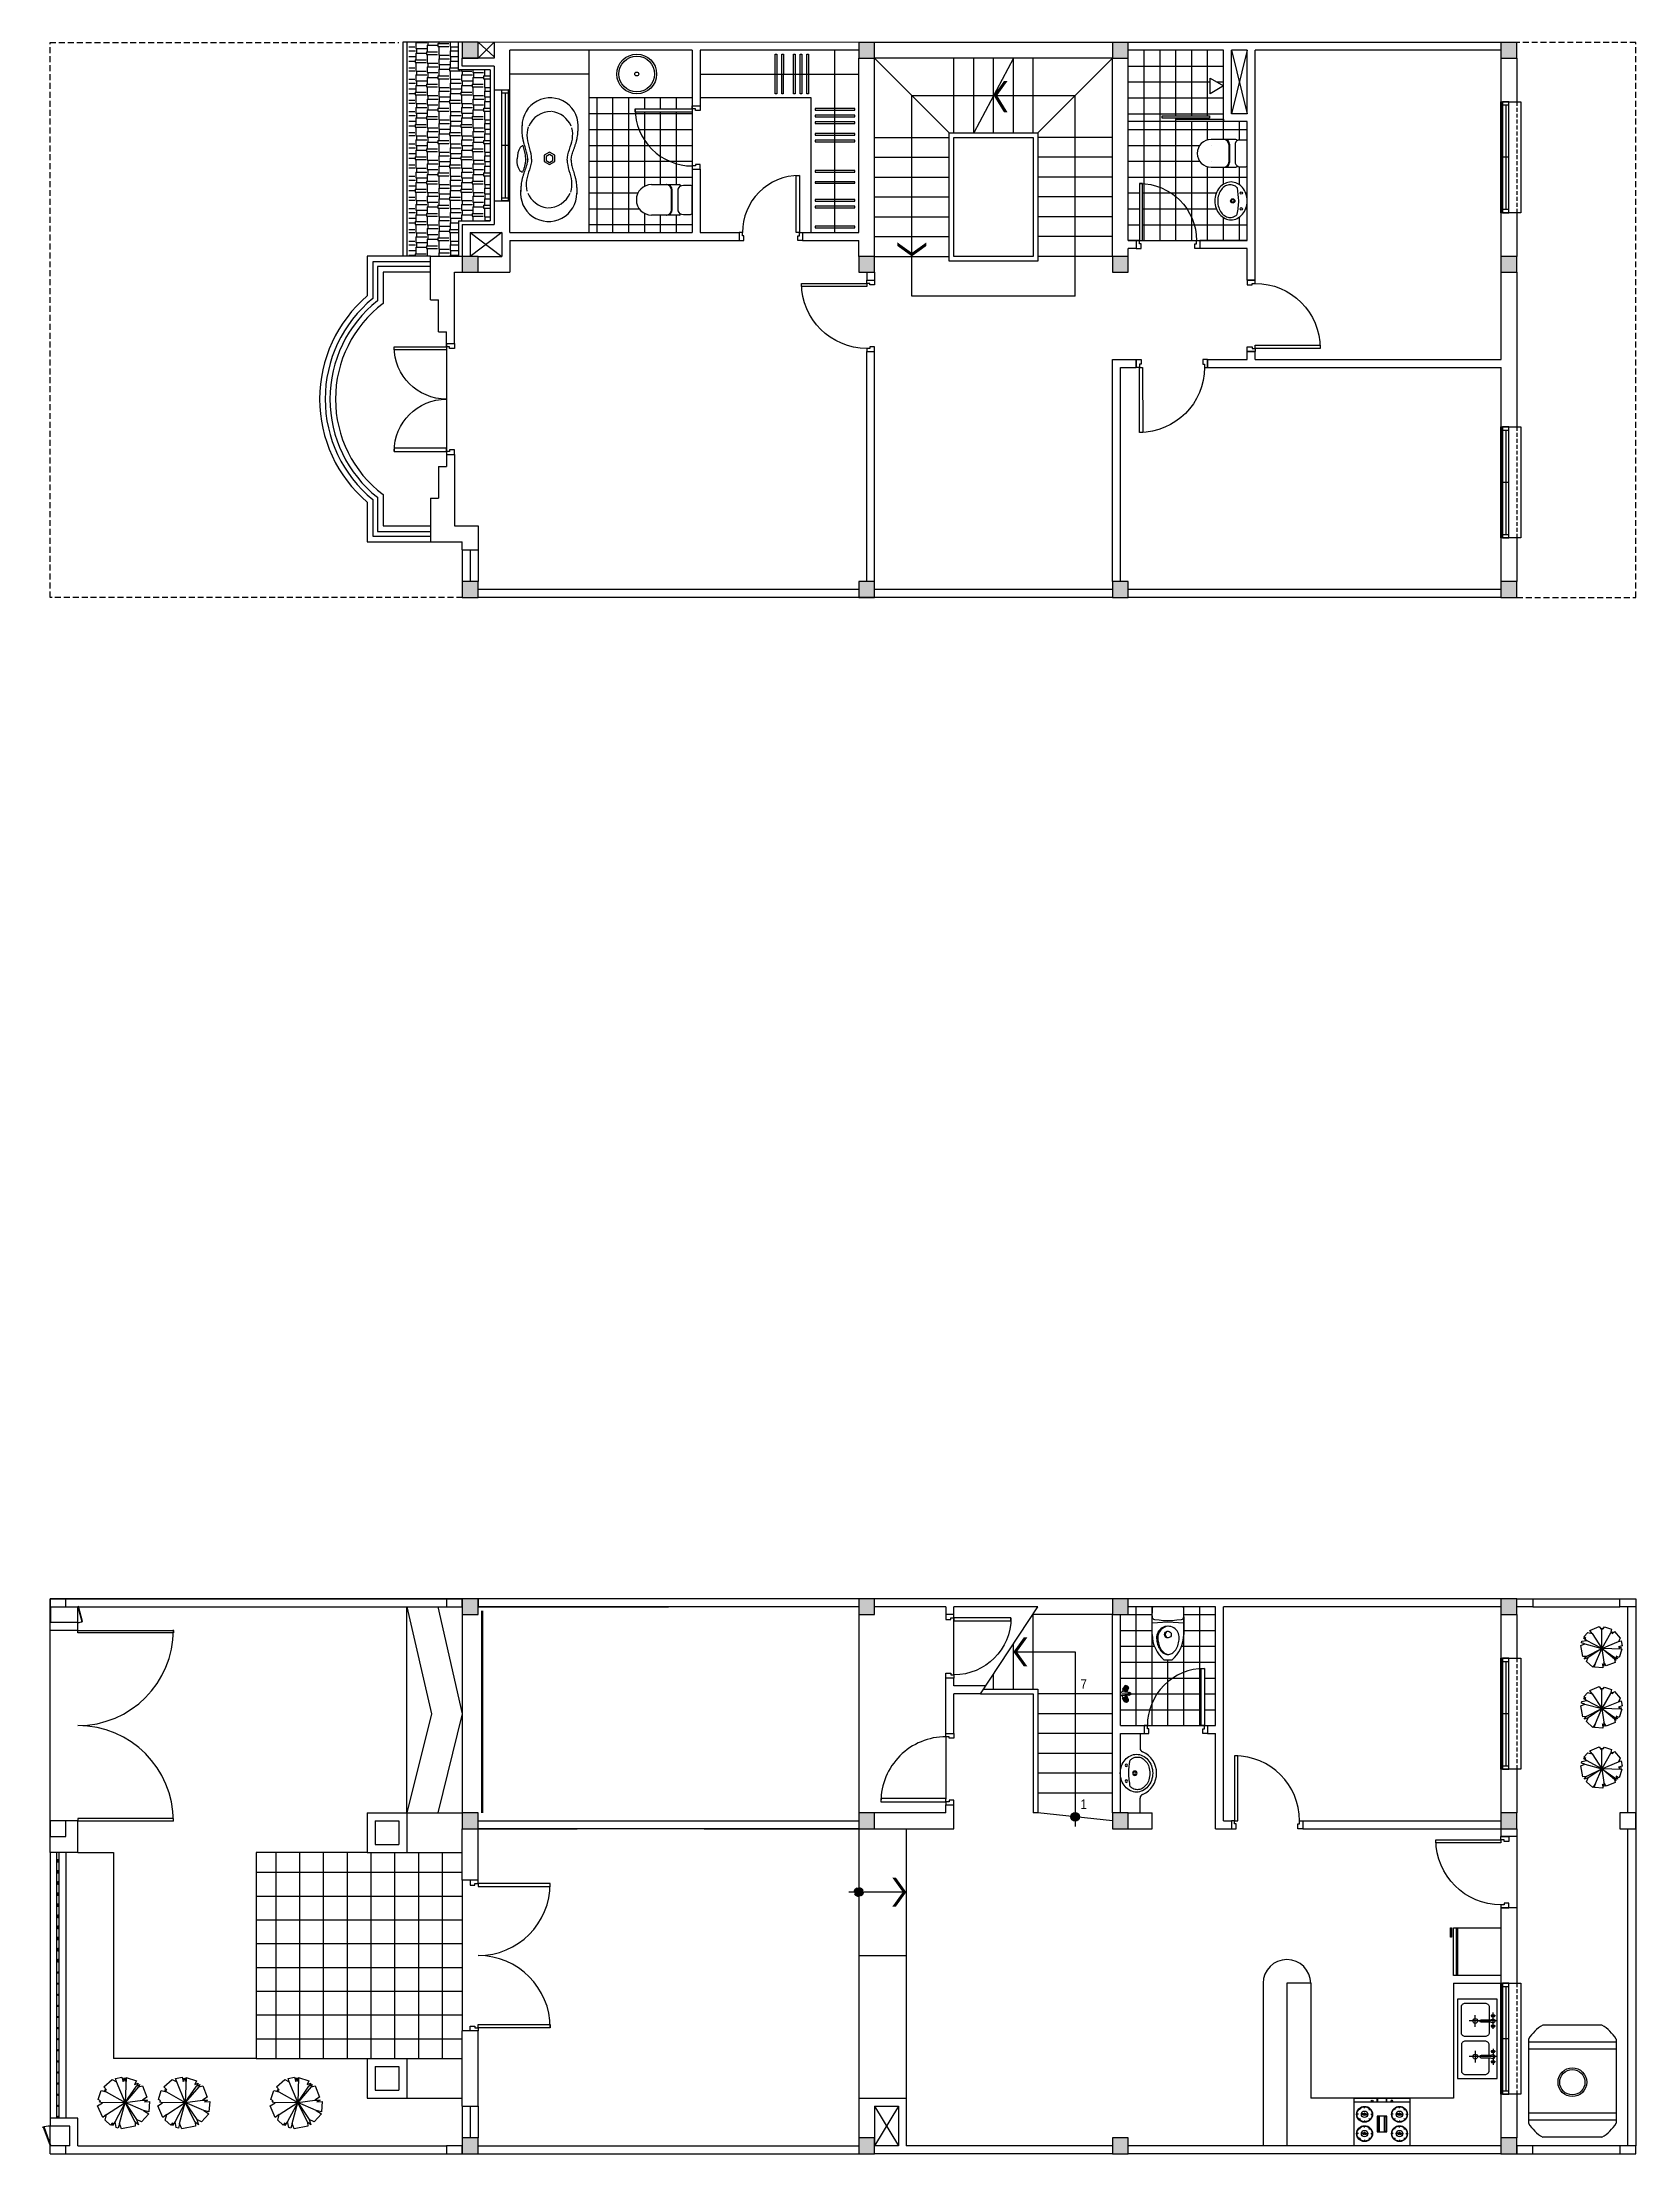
# Model space of a CAD drawing. Header units: millimetres. Extents: x 634 to 81814, y 3822 to 90754.
# Drawn here: x 846 to 20945, y 3822 to 30454 of the extents above; entities that cross this region are included whole.
import ezdxf

# ---------------------------------------------------------------- set-up
doc = ezdxf.new("R2010")
doc.units = ezdxf.units.MM
doc.header["$MEASUREMENT"] = 0
doc.linetypes.add('DASHED', pattern=[0.75, 0.5, -0.25])
doc.linetypes.add('HIDDEN', pattern=[0.375, 0.25, -0.125])
for name, color, linetype in [('CAY', 66, 'Continuous'), ('CHITIET', 144, 'Continuous'), ('COT', 5, 'Continuous'), ('CUA', 40, 'Continuous'), ('DOOR', 2, 'Continuous'), ('HACTH', 8, 'Continuous'), ('HAT', 252, 'Continuous'), ('HAT2', 30, 'Continuous'), ('HATCH', 34, 'Continuous'), ('LINE', 1, 'Continuous'), ('NET1', 66, 'Continuous'), ('NET2', 6, 'Continuous'), ('NET4', 5, 'Continuous'), ('NETMANH', 44, 'Continuous'), ('NETTHAY', 4, 'Continuous'), ('nt', 146, 'Continuous'), ('TB', 8, 'Continuous'), ('THAY', 7, 'Continuous'), ('THIETBI', 35, 'Continuous'), ('TUONG', 7, 'Continuous'), ('VAT DUNG', 9, 'Continuous'), ('VATDUNG', 8, 'Continuous'), ('VATLIEU', 251, 'Continuous')]:
    doc.layers.add(name, color=color, linetype=linetype)
doc.styles.get("Standard").update_dxf_attribs({"font": 'arial.ttf'})
doc.styles.add('VNI-AVO', font='', dxfattribs={"height": 6})
doc.styles.get('VNI-AVO').set_extended_font_data('VNI-Avo')
doc.dimstyles.get("Standard").update_dxf_attribs({"dimtxt": 0.18, "dimasz": 0.18, "dimexe": 0.18, "dimexo": 0.0625, "dimgap": 0.09, "dimtad": 0, "dimtih": 1, "dimtoh": 1, "dimdec": 4, "dimzin": 0, "dimdsep": 46, "dimtxsty": 'Standard', "dimcen": 0.09, "dimadec": 0, "dimazin": 0, "dimtfac": 1, "dimtdec": 4, "dimtofl": 0, "dimtmove": 0, "dimatfit": 3, "dimfxl": 0, "dimtolj": 1, "dimtzin": 0, "dimarcsym": 0})

msp = doc.modelspace()

# ---------------------------------------------------------------- texts
at = {"layer": 'THAY', "linetype": 'DASHED', "ltscale": 120, "style": 'VNI-AVO', "width": 0.9}
for s, p in [('7', (13941.96811, 9687.61766)), ('1', (13941.96811, 8171.74266))]:
    msp.add_text(s, height=120, rotation=359.999998049, dxfattribs=at).set_placement(p)

# ---------------------------------------------------------------- blocks, each defined once
blk = doc.blocks.new('N')
at = {"ltscale": 50}
for p, q in [((-2.69, 3.98), (-3.1, 5.22)), ((-3.1, 5.22), (-2.32, 4.65)), ((-2.37, 5.58), (0.82, 6.2)), ((-2.32, 4.65), (-2.37, 5.58)), ((1.34, 4.96), (0, 0)), ((0.82, 6.2), (1.34, 4.96)), ((1.34, 4.96), (1.6, 5.99)), ((1.6, 5.99), (2.12, 5.84)), ((2.12, 5.84), (2.37, 4.5)), ((2.37, 4.5), (3, 5.43)), ((3, 5.43), (3, 4.75)), ((3, 4.75), (3.41, 5.32)), ((3.41, 5.32), (4.7, 4.13)), ((-5.73, -0.26), (-5.53, 2.17)), ((-5.53, 2.69), (-3.82, 4.55)), ((-4.34, 1.86), (-5.53, 2.69)), ((-5.53, 2.17), (-4.34, 1.86)), ((-4.34, 1.86), (0, 0)), ((0, 0), (-4.03, -0.57)), ((-3.82, 4.55), (-2.69, 3.98)), ((-3.15, -3.67), (0, 0)), ((0, 0), (-2.69, 3.98)), ((0, 0), (-2.63, -3.82)), ((-2.32, 4.65), (0, 0)), ((-0.21, -5.89), (0, 0)), ((0, 0), (2.37, 4.5)), ((4.34, 2.84), (0, 0)), ((0, 0), (5.32, 0.05)), ((4.44, -2.53), (0, 0)), ((0, 0), (2.01, -4.86)), ((4.7, 4.13), (4.34, 2.84)), ((4.34, 2.84), (5.27, 3.51)), ((5.27, 3.51), (6.46, 0.77)), ((6.46, 0.77), (5.32, 0.05)), ((5.32, 0.05), (5.99, -0.1)), ((-4.5, -0.15), (-5.73, -0.26)), ((-5.22, -0.57), (-4.5, -0.15)), ((-4.03, -0.57), (-5.22, -0.57)), ((-5.11, -1.24), (-4.03, -0.57)), ((-4.08, -3.92), (-5.11, -1.24)), ((-3.15, -3.67), (-4.08, -3.92)), ((-3.41, -4.18), (-3.15, -3.67)), ((-2.63, -3.82), (-3.41, -4.18)), ((-3.05, -4.54), (-2.63, -3.82)), ((-2.22, -4.18), (-3.05, -4.54)), ((-2.63, -5.06), (-2.22, -4.18)), ((0.46, -4.9), (0.26, -5.78)), ((0.77, -5.94), (0.46, -4.9)), ((3.05, -5.37), (2.01, -4.86)), ((2.01, -4.86), (2.27, -5.63)), ((5.01, -3.67), (3.05, -5.37)), ((4.86, -3), (4.34, -3)), ((4.34, -3), (5.01, -3.67)), ((5.63, -2.84), (4.44, -2.53)), ((4.44, -2.53), (4.86, -3)), ((6.3, -0.72), (5.63, -2.84)), ((5.99, -0.1), (5.78, -0.41)), ((5.78, -0.41), (6.3, -0.72)), ((-0.21, -5.89), (-2.63, -5.06)), ((0.05, -5.01), (-0.21, -5.89)), ((0.26, -5.78), (0.05, -5.01)), ((2.27, -5.63), (0.77, -5.94))]:
    blk.add_line(p, q, dxfattribs=at)
blk = doc.blocks.new('A$C764E3EB9')
at = {"layer": 'VATDUNG'}
for p, q in [((195, 1364), (1375, 1364)), ((237, 1364), (237, 134)), ((337, 1364), (337, 134)), ((1233, 1364), (1233, 134)), ((1333, 1364), (1333, 134)), ((0, 1164), (0, 334)), ((1570, 1164), (1570, 334)), ((195, 134), (237, 134)), ((237, 134), (1333, 134)), ((1333, 134), (1375, 134))]:
    blk.add_line(p, q, dxfattribs=at)
for radius in [201, 177]:
    blk.add_circle((800, 749), radius, dxfattribs=at)
for centre, start, end in [((507, 864), 121.9804, 149.4069), ((1063, 864), 30.5931, 58.0196), ((507, 634), 210.5931, 238.0196), ((1063, 634), 301.9804, 329.4069)]:
    blk.add_arc(centre, 589, start, end, dxfattribs=at)
blk = doc.blocks.new('TULANH')
at = {"layer": 'VATDUNG', "linetype": 'Continuous'}
for points in [[(1.579, 9.611), (1.579, 8.911), (0.879, 8.911), (0.879, 9.611)], [(1.017, 8.883), (1.017, 8.867), (0.878, 8.867), (0.878, 8.883)]]:
    blk.add_lwpolyline(points, close=True, dxfattribs=at)
for points in [[(1.579, 8.977), (0.879, 8.977)], [(1.579, 8.957), (0.879, 8.957)]]:
    blk.add_lwpolyline(points, dxfattribs=at)
blk = doc.blocks.new('door')
at = {"layer": 'DOOR', "ltscale": 3}
for points in [[(100, -40), (100, 0), (0, 0), (0, -60), (60, -60), (60, -40)], [(100, -80), (920, -80), (920, -40), (100, -40)], [(100, -860), (100, -900), (0, -900), (0, -840), (60, -840), (60, -860)]]:
    blk.add_lwpolyline(points, close=True, dxfattribs=at)
at = {"layer": 'DOOR', "color": 44, "ltscale": 3}
blk.add_arc((100, -40), 820, 270, 0, dxfattribs=at)
blk = doc.blocks.new('door800')
at = {"layer": 'DOOR', "ltscale": 3}
for points in [[(40, -100), (0, -100), (0, 0), (60, 0), (60, -60), (40, -60)], [(760, -100), (800, -100), (800, 0), (740, 0), (740, -60), (760, -60)], [(80, -100), (80, -820), (40, -820), (40, -100)]]:
    blk.add_lwpolyline(points, close=True, dxfattribs=at)
at = {"layer": 'DOOR', "color": 44, "ltscale": 3}
blk.add_arc((40, -100), 720, 270, 0, dxfattribs=at)
blk = doc.blocks.new('A$C47E0686E')
at = {"layer": 'THIETBI'}
for p, q in [((8, 111), (0, 101)), ((0, 101), (19, 66)), ((6, 132), (81, 182)), ((6, 132), (48, 55)), ((8, 111), (6, 116)), ((8, 111), (32, 68)), ((22, 124), (19, 129)), ((32, 68), (19, 66)), ((21, 135), (70, 169)), ((28, 122), (83, 146)), ((32, 68), (35, 63)), ((37, 96), (35, 101)), ((35, 101), (37, 96)), ((36, 107), (86, 141)), ((36, 107), (86, 141)), ((44, 93), (98, 118)), ((44, 93), (98, 118)), ((48, 55), (131, 92)), ((53, 67), (50, 72)), ((50, 72), (53, 67)), ((52, 79), (101, 112)), ((59, 65), (114, 90)), ((81, 182), (131, 92)), ((88, 160), (85, 165)), ((89, 168), (135, 193)), ((100, 137), (103, 132)), ((103, 132), (100, 137)), ((116, 109), (119, 104)), ((123, 106), (144, 118)), ((213, 49), (133, 49)), ((153, 15), (135, 193)), ((193, 15), (153, 15)), ((173, 101), (173, 0)), ((193, 15), (215, 193)), ((227, 106), (206, 118)), ((261, 168), (215, 193)), ((269, 182), (219, 92)), ((302, 55), (219, 92)), ((234, 109), (231, 104)), ((291, 65), (236, 90)), ((250, 137), (247, 132)), ((247, 132), (250, 137)), ((298, 79), (249, 112)), ((306, 93), (252, 118)), ((306, 93), (252, 118)), ((263, 160), (266, 165)), ((314, 107), (264, 141)), ((314, 107), (264, 141)), ((322, 122), (267, 146)), ((344, 132), (269, 182)), ((329, 135), (280, 169)), ((300, 72), (297, 67)), ((344, 132), (302, 55)), ((313, 96), (316, 101)), ((316, 101), (313, 96)), ((318, 68), (315, 63)), ((342, 111), (318, 68)), ((318, 68), (331, 66)), ((328, 124), (331, 129)), ((350, 101), (331, 66)), ((342, 111), (344, 116)), ((342, 111), (350, 101))]:
    blk.add_line(p, q, dxfattribs=at)
for points in [[(148, 49, -0.162416), (150, 54, -0.106054), (156, 59, -0.069981), (163, 62, -0.056221), (173, 63, -0.056221), (183, 62, -0.069981), (190, 59, -0.106054), (196, 54, -0.162416), (197, 49, -0.162416), (196, 44, -0.106054), (190, 40, -0.069981), (183, 37, -0.056221), (173, 36, -0.056221), (163, 37, -0.069981), (156, 40, -0.106054), (150, 44, -0.162416)], [(153, 49, -0.162416), (154, 51, -0.106054), (158, 54, -0.069981), (164, 57, -0.056221), (173, 58, -0.056221), (182, 57, -0.069981), (188, 54, -0.106054), (192, 51, -0.162416), (192, 49, -0.162416), (192, 47, -0.106054), (188, 44, -0.069981), (182, 42, -0.056221), (173, 41, -0.056221), (164, 42, -0.069981), (158, 44, -0.106054), (154, 47, -0.162416)]]:
    blk.add_lwpolyline(points, format="xyb", close=True, dxfattribs=at)
for centre, radius, start, end in [((20, 124), 16.1, 149.1033, 208.8907), ((23, 131), 5, 123.4646, 208.8907), ((26, 126), 5, 208.8907, 294.3168), ((39, 103), 5, 123.4646, 208.8907), ((39, 103), 5, 123.4646, 208.8907), ((49, 71), 16.1, 208.8907, 268.6781), ((42, 98), 5, 208.8907, 294.3168), ((42, 98), 5, 208.8907, 294.3168), ((54, 75), 5, 123.4646, 208.8907), ((57, 70), 5, 208.8907, 294.3168), ((57, 70), 5, 208.8907, 294.3168), ((76, 160), 10, 28.8907, 123.4646), ((79, 155), 10, 294.3168, 28.8907), ((91, 132), 10, 28.8907, 123.4646), ((91, 132), 10, 28.8907, 123.4646), ((94, 127), 10, 294.3168, 28.8907), ((94, 127), 10, 294.3168, 28.8907), ((107, 104), 10, 28.8907, 123.4646), ((110, 99), 10, 294.3168, 28.8907), ((175, 188), 40.3, 7.2662, 172.7338), ((240, 99), 10, 151.1093, 245.6832), ((243, 104), 10, 56.5354, 151.1093), ((256, 127), 10, 151.1093, 245.6832), ((256, 127), 10, 151.1093, 245.6832), ((259, 132), 10, 56.5354, 151.1093), ((259, 132), 10, 56.5354, 151.1093), ((271, 155), 10, 151.1093, 245.6832), ((274, 160), 10, 56.5354, 151.1093), ((293, 70), 5, 245.6832, 331.1093), ((296, 75), 5, 331.1093, 56.5354), ((301, 71), 16.1, 271.3219, 331.1093), ((308, 98), 5, 245.6832, 331.1093), ((308, 98), 5, 245.6832, 331.1093), ((311, 103), 5, 331.1093, 56.5354), ((311, 103), 5, 331.1093, 56.5354), ((324, 126), 5, 245.6832, 331.1093), ((327, 131), 5, 331.1093, 56.5354), ((330, 124), 16.1, 331.1093, 30.8967)]:
    blk.add_arc(centre, radius, start, end, dxfattribs=at)
blk = doc.blocks.new('A$C6332211A')
blk.add_lwpolyline([(239, 408, 0.085303), (146, 392, 0.092016), (70, 348, 0.103432), (18, 281, 0.11326), (0, 204, 0.11326), (18, 128, 0.103432), (70, 60, 0.092016), (146, 16, 0.085303), (239, 0, 0.085303), (332, 16, 0.092016), (407, 60, 0.103432), (460, 128, 0.11326), (477, 204, 0.11326), (460, 281, 0.103432), (407, 348, 0.092016), (332, 392, 0.085303)], format="xyb", close=True)
for points in [[(75, 284, 0.065083), (49, 249, 0.126182), (35, 192)], [(35, 192, 0.126182), (49, 134, 0.105983), (95, 82, 0.086078), (160, 48, 0.075871), (241, 36, 0.075871), (322, 48, 0.086078), (387, 82, 0.105983), (432, 134, 0.126182), (447, 192, 0.126182), (432, 249, 0.062882), (408, 283)]]:
    blk.add_lwpolyline(points, format="xyb")
for centre, radius in [((139, 333), 15.3), ((339, 333), 15.3), ((239, 225), 27.8), ((239, 225), 18.1)]:
    blk.add_circle(centre, radius)
for centre, start, end in [((280, -844), 92.052, 100.2987), ((197, -844), 79.4023, 87.913)]:
    blk.add_arc(centre, 1146, start, end)
blk = doc.blocks.new('*D592')
at = {"color": 0, "lineweight": -2, "transparency": 16777216}
for p, q in [((6345, 10822), (6345, 10722)), ((6345, 10722), (8744, 10722)), ((11145, 10722), (8745, 10722)), ((11145, 10822), (11145, 10722))]:
    blk.add_line(p, q, dxfattribs=at)
at = {"color": 0, "transparency": 16777216}
for points in [[(6345, 10722), (6345, 10722), (6345, 10722)], [(11145, 10722), (11145, 10722), (11145, 10722)]]:
    blk.add_solid(points, dxfattribs=at)
at = {"layer": 'DEFPOINTS', "color": 0, "transparency": 16777216}
for p in [(6345, 10822), (6345, 10722), (11145, 10822)]:
    blk.add_point(p, dxfattribs=at)
at = {"color": 0, "transparency": 16777216, "insert": (8745, 10722), "char_height": 0.18, "attachment_point": 5}
blk.add_mtext('\\A1;4800.0000', dxfattribs=at)
blk = doc.blocks.new('*D593')
at = {"color": 0, "lineweight": -2, "transparency": 16777216}
for p, q in [((945, 10822), (945, 10823)), ((11145, 10822), (945, 10822)), ((6345, 10822), (945, 10822)), ((945, 10822), (945, 10822)), ((945, 10822), (945, 10822))]:
    blk.add_line(p, q, dxfattribs=at)
at = {"color": 0, "transparency": 16777216}
blk.add_solid([(945, 10822), (945, 10822), (945, 10822)], dxfattribs=at)
blk.add_solid([(945, 10822), (945, 10822), (945, 10822)], dxfattribs=at)
at = {"layer": 'DEFPOINTS', "color": 0, "transparency": 16777216}
for p in [(945, 10822), (6345, 10822), (11145, 10822)]:
    blk.add_point(p, dxfattribs=at)
at = {"color": 0, "transparency": 16777216, "insert": (944, 10822), "char_height": 0.18, "attachment_point": 5}
blk.add_mtext('\\A1;0.2500', dxfattribs=at)
blk = doc.blocks.new('door1400')
at = {"layer": 'DOOR', "ltscale": 3}
for points in [[(0, 620), (-660, 620), (-660, 660), (0, 660)], [(0, 660), (0, 700), (100, 700), (100, 640), (40, 640), (40, 660)], [(0, -620), (-660, -620), (-660, -660), (0, -660)], [(0, -660), (0, -700), (100, -700), (100, -640), (40, -640), (40, -660)]]:
    blk.add_lwpolyline(points, close=True, dxfattribs=at)
at = {"layer": 'DOOR', "color": 44, "ltscale": 3}
for centre, start, end in [((0, 660), 180, 270), ((0, -660), 90, 180)]:
    blk.add_arc(centre, 660, start, end, dxfattribs=at)
blk = doc.blocks.new('win1400')
at = {"layer": 'DOOR', "ltscale": 3}
for p, q in [((20, 40), (20, 1360)), ((60, 40), (60, 1360)), ((100, 1360), (100, 40)), ((100, 700), (20, 700))]:
    blk.add_line(p, q, dxfattribs=at)
at = {"layer": 'DOOR'}
blk.add_lwpolyline([(0, 0), (12, 0), (12, 1400), (0, 1400)], close=True, dxfattribs=at)
at = {"layer": 'DOOR', "ltscale": 3}
for points in [[(100, 1360), (20, 1360), (20, 1400), (100, 1400)], [(100, 0), (20, 0), (20, 40), (100, 40)]]:
    blk.add_lwpolyline(points, close=True, dxfattribs=at)

# ---------------------------------------------------------------- dimensions: what is measured, and where the dimension line sits
dim = msp.add_linear_dim(base=(944.96811, 10821.99266), p1=(11144.71811, 10822.24266), p2=(6344.71811, 10821.99266), angle=90, dimstyle='Standard')
dim.commit()
dim.dimension.update_dxf_attribs({"geometry": '*D593', "text_midpoint": (944.32479, 10821.63266)})
dim = msp.add_aligned_dim(p1=(11144.71811, 10822.24266), p2=(6344.71811, 10821.99266), distance=100, dimstyle='Standard')
dim.commit()
dim.dimension.update_dxf_attribs({"geometry": '*D592', "text_midpoint": (8744.72332, 10722.11766)})

# ---------------------------------------------------------------- hatches: boundary and pattern name
at = {"layer": 'CHITIET'}
h = msp.add_hatch(color=256, dxfattribs=at)
h.paths.add_polyline_path([(13899.09311, 8021.36766), (13874.71811, 8071.36766), (13824.59311, 8047.11766, 0.4142135624)])
h.paths.add_polyline_path([(13874.71811, 8071.36766), (13899.09311, 8021.36766, 0.4142135624), (13924.84311, 8095.74266)])
h.paths.add_polyline_path([(13850.34311, 8121.49266), (13874.71811, 8071.36766), (13924.84311, 8095.74266, 0.4142135624)])
h.paths.add_polyline_path([(13850.34311, 8121.49266, 0.4142135624), (13824.59311, 8047.11766), (13874.71811, 8071.36766)])
at = {"layer": 'CUA'}
h = msp.add_hatch(color=256, dxfattribs=at)
edge = h.paths.add_edge_path()
edge.add_ellipse((1044.96811, 7527.24266), major_axis=(5.65685, 5.65685), ratio=1, start_angle=225, end_angle=405)
edge.add_ellipse((1044.96811, 7527.24266), major_axis=(5.65685, 5.65685), ratio=1, start_angle=45, end_angle=225)
h = msp.add_hatch(color=256, dxfattribs=at)
edge = h.paths.add_edge_path()
edge.add_ellipse((1044.96811, 7507.24266), major_axis=(5.65685, 5.65685), ratio=1, start_angle=225, end_angle=405)
edge.add_ellipse((1044.96811, 7507.24266), major_axis=(5.65685, 5.65685), ratio=1, start_angle=45, end_angle=225)
h = msp.add_hatch(color=256, dxfattribs=at)
edge = h.paths.add_edge_path()
edge.add_ellipse((1044.96811, 7387.24266), major_axis=(5.65685, 5.65685), ratio=1, start_angle=225, end_angle=405)
edge.add_ellipse((1044.96811, 7387.24266), major_axis=(5.65685, 5.65685), ratio=1, start_angle=45, end_angle=225)
h = msp.add_hatch(color=256, dxfattribs=at)
edge = h.paths.add_edge_path()
edge.add_ellipse((1044.96811, 7367.24266), major_axis=(5.65685, 5.65685), ratio=1, start_angle=225, end_angle=405)
edge.add_ellipse((1044.96811, 7367.24266), major_axis=(5.65685, 5.65685), ratio=1, start_angle=45, end_angle=225)
h = msp.add_hatch(color=256, dxfattribs=at)
edge = h.paths.add_edge_path()
edge.add_ellipse((1044.96811, 7247.24266), major_axis=(5.65685, 5.65685), ratio=1, start_angle=225, end_angle=405)
edge.add_ellipse((1044.96811, 7247.24266), major_axis=(5.65685, 5.65685), ratio=1, start_angle=45, end_angle=225)
h = msp.add_hatch(color=256, dxfattribs=at)
edge = h.paths.add_edge_path()
edge.add_ellipse((1044.96811, 7227.24266), major_axis=(5.65685, 5.65685), ratio=1, start_angle=225, end_angle=405)
edge.add_ellipse((1044.96811, 7227.24266), major_axis=(5.65685, 5.65685), ratio=1, start_angle=45, end_angle=225)
h = msp.add_hatch(color=256, dxfattribs=at)
edge = h.paths.add_edge_path()
edge.add_ellipse((1044.96811, 7107.24266), major_axis=(5.65685, 5.65685), ratio=1, start_angle=225, end_angle=405)
edge.add_ellipse((1044.96811, 7107.24266), major_axis=(5.65685, 5.65685), ratio=1, start_angle=45, end_angle=225)
h = msp.add_hatch(color=256, dxfattribs=at)
edge = h.paths.add_edge_path()
edge.add_ellipse((1044.96811, 7087.24266), major_axis=(5.65685, 5.65685), ratio=1, start_angle=225, end_angle=405)
edge.add_ellipse((1044.96811, 7087.24266), major_axis=(5.65685, 5.65685), ratio=1, start_angle=45, end_angle=225)
h = msp.add_hatch(color=256, dxfattribs=at)
edge = h.paths.add_edge_path()
edge.add_ellipse((1044.96811, 6967.24266), major_axis=(5.65685, 5.65685), ratio=1, start_angle=225, end_angle=405)
edge.add_ellipse((1044.96811, 6967.24266), major_axis=(5.65685, 5.65685), ratio=1, start_angle=45, end_angle=225)
h = msp.add_hatch(color=256, dxfattribs=at)
edge = h.paths.add_edge_path()
edge.add_ellipse((1044.96811, 6947.24266), major_axis=(5.65685, 5.65685), ratio=1, start_angle=225, end_angle=405)
edge.add_ellipse((1044.96811, 6947.24266), major_axis=(5.65685, 5.65685), ratio=1, start_angle=45, end_angle=225)
h = msp.add_hatch(color=256, dxfattribs=at)
edge = h.paths.add_edge_path()
edge.add_ellipse((1044.96811, 6827.24266), major_axis=(5.65685, 5.65685), ratio=1, start_angle=225, end_angle=405)
edge.add_ellipse((1044.96811, 6827.24266), major_axis=(5.65685, 5.65685), ratio=1, start_angle=45, end_angle=225)
h = msp.add_hatch(color=256, dxfattribs=at)
edge = h.paths.add_edge_path()
edge.add_ellipse((1044.96811, 6807.24266), major_axis=(5.65685, 5.65685), ratio=1, start_angle=225, end_angle=405)
edge.add_ellipse((1044.96811, 6807.24266), major_axis=(5.65685, 5.65685), ratio=1, start_angle=45, end_angle=225)
h = msp.add_hatch(color=256, dxfattribs=at)
edge = h.paths.add_edge_path()
edge.add_ellipse((1044.96811, 6687.24266), major_axis=(5.65685, 5.65685), ratio=1, start_angle=225, end_angle=405)
edge.add_ellipse((1044.96811, 6687.24266), major_axis=(5.65685, 5.65685), ratio=1, start_angle=45, end_angle=225)
h = msp.add_hatch(color=256, dxfattribs=at)
edge = h.paths.add_edge_path()
edge.add_ellipse((1044.96811, 6667.24266), major_axis=(5.65685, 5.65685), ratio=1, start_angle=225, end_angle=405)
edge.add_ellipse((1044.96811, 6667.24266), major_axis=(5.65685, 5.65685), ratio=1, start_angle=45, end_angle=225)
h = msp.add_hatch(color=256, dxfattribs=at)
edge = h.paths.add_edge_path()
edge.add_ellipse((1044.96811, 6547.24266), major_axis=(5.65685, 5.65685), ratio=1, start_angle=225, end_angle=405)
edge.add_ellipse((1044.96811, 6547.24266), major_axis=(5.65685, 5.65685), ratio=1, start_angle=45, end_angle=225)
h = msp.add_hatch(color=256, dxfattribs=at)
edge = h.paths.add_edge_path()
edge.add_ellipse((1044.96811, 6527.24266), major_axis=(5.65685, 5.65685), ratio=1, start_angle=225, end_angle=405)
edge.add_ellipse((1044.96811, 6527.24266), major_axis=(5.65685, 5.65685), ratio=1, start_angle=45, end_angle=225)
h = msp.add_hatch(color=256, dxfattribs=at)
edge = h.paths.add_edge_path()
edge.add_ellipse((1044.96811, 6407.24266), major_axis=(5.65685, 5.65685), ratio=1, start_angle=225, end_angle=405)
edge.add_ellipse((1044.96811, 6407.24266), major_axis=(5.65685, 5.65685), ratio=1, start_angle=45, end_angle=225)
h = msp.add_hatch(color=256, dxfattribs=at)
edge = h.paths.add_edge_path()
edge.add_ellipse((1044.96811, 6387.24266), major_axis=(5.65685, 5.65685), ratio=1, start_angle=225, end_angle=405)
edge.add_ellipse((1044.96811, 6387.24266), major_axis=(5.65685, 5.65685), ratio=1, start_angle=45, end_angle=225)
h = msp.add_hatch(color=256, dxfattribs=at)
edge = h.paths.add_edge_path()
edge.add_ellipse((1044.96811, 6267.24266), major_axis=(5.65685, 5.65685), ratio=1, start_angle=225, end_angle=405)
edge.add_ellipse((1044.96811, 6267.24266), major_axis=(5.65685, 5.65685), ratio=1, start_angle=45, end_angle=225)
h = msp.add_hatch(color=256, dxfattribs=at)
edge = h.paths.add_edge_path()
edge.add_ellipse((1044.96811, 6247.24266), major_axis=(5.65685, 5.65685), ratio=1, start_angle=225, end_angle=405)
edge.add_ellipse((1044.96811, 6247.24266), major_axis=(5.65685, 5.65685), ratio=1, start_angle=45, end_angle=225)
h = msp.add_hatch(color=256, dxfattribs=at)
edge = h.paths.add_edge_path()
edge.add_ellipse((1044.96811, 6107.24266), major_axis=(5.65685, 5.65685), ratio=1, start_angle=225, end_angle=405)
edge.add_ellipse((1044.96811, 6107.24266), major_axis=(5.65685, 5.65685), ratio=1, start_angle=45, end_angle=225)
h = msp.add_hatch(color=256, dxfattribs=at)
edge = h.paths.add_edge_path()
edge.add_ellipse((1044.96811, 5967.24266), major_axis=(5.65685, 5.65685), ratio=1, start_angle=225, end_angle=405)
edge.add_ellipse((1044.96811, 5967.24266), major_axis=(5.65685, 5.65685), ratio=1, start_angle=45, end_angle=225)
h = msp.add_hatch(color=256, dxfattribs=at)
edge = h.paths.add_edge_path()
edge.add_ellipse((1044.96811, 5827.24266), major_axis=(5.65685, 5.65685), ratio=1, start_angle=225, end_angle=405)
edge.add_ellipse((1044.96811, 5827.24266), major_axis=(5.65685, 5.65685), ratio=1, start_angle=45, end_angle=225)
h = msp.add_hatch(color=256, dxfattribs=at)
edge = h.paths.add_edge_path()
edge.add_ellipse((1044.96811, 5687.24266), major_axis=(5.65685, 5.65685), ratio=1, start_angle=225, end_angle=405)
edge.add_ellipse((1044.96811, 5687.24266), major_axis=(5.65685, 5.65685), ratio=1, start_angle=45, end_angle=225)
h = msp.add_hatch(color=256, dxfattribs=at)
edge = h.paths.add_edge_path()
edge.add_ellipse((1044.96811, 5547.24266), major_axis=(5.65685, 5.65685), ratio=1, start_angle=225, end_angle=405)
edge.add_ellipse((1044.96811, 5547.24266), major_axis=(5.65685, 5.65685), ratio=1, start_angle=45, end_angle=225)
h = msp.add_hatch(color=256, dxfattribs=at)
edge = h.paths.add_edge_path()
edge.add_ellipse((1044.96811, 5407.24266), major_axis=(5.65685, 5.65685), ratio=1, start_angle=225, end_angle=405)
edge.add_ellipse((1044.96811, 5407.24266), major_axis=(5.65685, 5.65685), ratio=1, start_angle=45, end_angle=225)
h = msp.add_hatch(color=256, dxfattribs=at)
edge = h.paths.add_edge_path()
edge.add_ellipse((1044.96811, 5267.24266), major_axis=(5.65685, 5.65685), ratio=1, start_angle=225, end_angle=405)
edge.add_ellipse((1044.96811, 5267.24266), major_axis=(5.65685, 5.65685), ratio=1, start_angle=45, end_angle=225)
h = msp.add_hatch(color=256, dxfattribs=at)
edge = h.paths.add_edge_path()
edge.add_ellipse((1044.96811, 5127.24266), major_axis=(-5.65685, 5.65685), ratio=1, start_angle=135, end_angle=315, ccw=False)
edge.add_ellipse((1044.96811, 5127.24266), major_axis=(-5.65685, 5.65685), ratio=1, start_angle=-45, end_angle=135, ccw=False)
h = msp.add_hatch(color=256, dxfattribs=at)
edge = h.paths.add_edge_path()
edge.add_ellipse((1044.96811, 4987.24266), major_axis=(-5.65685, 5.65685), ratio=1, start_angle=135, end_angle=315, ccw=False)
edge.add_ellipse((1044.96811, 4987.24266), major_axis=(-5.65685, 5.65685), ratio=1, start_angle=-45, end_angle=135, ccw=False)
h = msp.add_hatch(color=256, dxfattribs=at)
edge = h.paths.add_edge_path()
edge.add_ellipse((1044.96811, 4847.24266), major_axis=(-5.65685, 5.65685), ratio=1, start_angle=135, end_angle=315, ccw=False)
edge.add_ellipse((1044.96811, 4847.24266), major_axis=(-5.65685, 5.65685), ratio=1, start_angle=-45, end_angle=135, ccw=False)
h = msp.add_hatch(color=256, dxfattribs=at)
edge = h.paths.add_edge_path()
edge.add_ellipse((1044.96811, 4707.24266), major_axis=(-5.65685, 5.65685), ratio=1, start_angle=135, end_angle=315, ccw=False)
edge.add_ellipse((1044.96811, 4707.24266), major_axis=(-5.65685, 5.65685), ratio=1, start_angle=-45, end_angle=135, ccw=False)
h = msp.add_hatch(color=256, dxfattribs=at)
edge = h.paths.add_edge_path()
edge.add_ellipse((1044.96811, 4567.24266), major_axis=(-5.65685, 5.65685), ratio=1, start_angle=135, end_angle=315, ccw=False)
edge.add_ellipse((1044.96811, 4567.24266), major_axis=(-5.65685, 5.65685), ratio=1, start_angle=-45, end_angle=135, ccw=False)
h = msp.add_hatch(color=256, dxfattribs=at)
edge = h.paths.add_edge_path()
edge.add_ellipse((1044.96811, 4427.24266), major_axis=(-5.65685, 5.65685), ratio=1, start_angle=135, end_angle=315, ccw=False)
edge.add_ellipse((1044.96811, 4427.24266), major_axis=(-5.65685, 5.65685), ratio=1, start_angle=-45, end_angle=135, ccw=False)
h = msp.add_hatch(color=256, dxfattribs=at)
edge = h.paths.add_edge_path()
edge.add_ellipse((1044.96811, 4287.24266), major_axis=(-5.65685, 5.65685), ratio=1, start_angle=135, end_angle=315, ccw=False)
edge.add_ellipse((1044.96811, 4287.24266), major_axis=(-5.65685, 5.65685), ratio=1, start_angle=-45, end_angle=135, ccw=False)
at = {"layer": 'HACTH', "linetype": 'DASHED', "ltscale": 120}
h = msp.add_hatch(color=256, dxfattribs=at)
h.paths.add_polyline_path([(11194.96811, 7098.99266), (11144.84311, 7123.36766), (11169.21811, 7173.36766, -0.4142135624)])
h.paths.add_polyline_path([(11144.84311, 7123.36766), (11194.96811, 7098.99266, -0.4142135624), (11120.46811, 7073.24266)])
h.paths.add_polyline_path([(11094.71811, 7147.61766), (11144.84311, 7123.36766), (11120.46811, 7073.24266, -0.4142135624)])
h.paths.add_polyline_path([(11094.71811, 7147.61766, -0.4142135624), (11169.21811, 7173.36766), (11144.84311, 7123.36766)])
at = {"layer": 'HAT', "ltscale": 3}
h = msp.add_hatch(dxfattribs=at)
h.set_pattern_fill('_USER', color=256, scale=200, style=0, double=1, pattern_type=0)
h.set_pattern_definition([(0, (14544.72, 27952.37), (0, 200), []), (90, (14544.72, 27952.37), (-200, 1e-14), [])])
h.paths.add_polyline_path([(15575.09311, 30000.36766), (15744.71811, 29902.36766), (15744.71811, 30352.36766), (14544.84311, 30352.36766), (14544.84311, 30252.36766), (14544.71811, 30252.36766), (14544.71811, 29452.36766), (15144.71811, 29452.36766), (15144.71811, 29482.36766), (15744.71811, 29482.36766), (15744.71811, 29902.36766), (15575.09311, 29804.36766)])
h.paths.add_polyline_path([(15569.96811, 29527.36766), (15569.96811, 29497.36766), (14969.96811, 29497.36766), (14969.96811, 29527.36766)], flags=16)
edge = h.paths.add_edge_path()
edge.add_line((16044.71811, 29452.36766), (15744.71811, 29452.36766))
edge.add_line((15744.71811, 29452.36766), (15144.84311, 29452.36766))
edge.add_line((15144.71811, 29452.36766), (14544.59311, 29452.36766))
edge.add_line((14544.71811, 29452.36766), (14544.71811, 27952.36766))
edge.add_line((14544.71811, 27952.36766), (14644.84311, 27952.36766))
edge.add_line((14644.84311, 27952.36766), (14684.84311, 27952.36766))
edge.add_line((14684.84311, 27952.36766), (14684.84311, 28672.36766))
edge.add_line((14684.84311, 28672.36766), (14724.84311, 28672.36766))
edge.add_line((14724.84311, 28672.36766), (14724.84311, 28671.24266))
edge.add_arc((14684.84311, 27952.36766), 720, 0, 86.815261463, ccw=False)
edge.add_line((15404.84311, 27952.36766), (15444.84311, 27952.36766))
edge.add_line((15444.84311, 27952.36766), (16044.71811, 27952.36766))
edge.add_line((16044.71811, 27952.36766), (16044.71811, 28452.36766))
edge.add_ellipse((15840.59311, 28452.36766), major_axis=(-0.0001, -238.7), ratio=0.8550481777, start_angle=0, end_angle=90.000028479, ccw=False)
edge.add_ellipse((15840.59311, 28452.36766), major_axis=(-0.0001, -238.7), ratio=0.8550481777, start_angle=90.000028479, end_angle=360, ccw=False)
edge.add_line((16044.71811, 28452.36766), (16044.71811, 28901.36766))
edge.add_arc((16027.59311, 28901.36766), 17.1557, -89.999999999, 0, ccw=False)
edge.add_line((16027.59311, 28884.24266), (15951.71811, 28884.24266))
edge.add_arc((15950.96811, 28947.24266), 63.04411, 237.949804771, 270.618046624, ccw=False)
edge.add_arc((15900.59311, 28895.86766), 17.1557, 270, 353.389992556, ccw=False)
edge.add_line((15900.59311, 28878.61766), (15588.46811, 28878.61766))
edge.add_arc((15588.34311, 29052.36766), 173.70147, 90, 270, ccw=False)
edge.add_line((15588.34311, 29226.11766), (15900.46811, 29226.11766))
edge.add_arc((15900.59311, 29208.86766), 17.1557, 10.69678812, 90, ccw=False)
edge.add_arc((15948.21811, 29160.11766), 60.39184, 87.935991884, 120.64644551, ccw=False)
edge.add_line((15950.34311, 29220.49266), (16027.59311, 29220.49266))
edge.add_arc((16027.59311, 29203.36766), 17.1557, 0, 90.000000001, ccw=False)
edge.add_line((16044.71811, 29203.36766), (16044.71811, 29452.36766))
h.paths.add_polyline_path([(14724.84311, 28671.24266), (14724.84311, 27952.36766), (15404.84311, 27952.36766, 0.3980254705)], flags=17)
h = msp.add_hatch(dxfattribs=at)
h.set_pattern_fill('_USER', color=256, scale=200, style=0, double=1, pattern_type=0)
h.set_pattern_definition([(0, (9044.72, 29752.87), (0, 200), []), (90, (9044.72, 29752.87), (-200, 1e-14), [])])
h.paths.add_polyline_path([(9044.71811, 29572.86766), (8325.84311, 29572.86766, 0.3980177532), (9044.71811, 28892.86766)], flags=17)
h.paths.add_polyline_path([(8325.84311, 29572.86766), (8324.71811, 29572.86766), (8324.71811, 29612.86766), (9044.71811, 29612.86766), (9044.71811, 29652.86766), (9044.71811, 29652.86766), (9044.71811, 29752.86766), (7744.71811, 29752.86766), (7744.71811, 28052.99266), (9044.71811, 28052.99266), (9044.71811, 28272.49266), (8724.46811, 28272.49266), (8532.71811, 28272.49266, -1), (8532.71811, 28658.49266), (9044.71811, 28658.49266), (9044.71811, 28852.86766), (9044.71811, 28852.86766), (9044.71811, 28892.86766, -0.3980177532)])
h = msp.add_hatch(dxfattribs=at)
h.set_pattern_fill('_USER', color=256, scale=200, style=0, double=1, pattern_type=0)
h.set_pattern_definition([(0, (15644.72, 9222.24), (0, 200), []), (90, (15644.72, 9222.24), (-200, 1e-14), [])])
h.paths.add_polyline_path([(15644.71811, 10722.24266), (15243.84311, 10722.24266), (15243.84311, 10370.61766, -0.2184915098), (15091.46811, 10047.74266), (14996.46811, 10047.86766, -0.2235367785), (14844.84311, 10370.99266), (14845.09311, 10722.24266), (14544.84311, 10722.24266), (14544.84311, 10622.24266), (14444.71811, 10622.24266), (14444.71811, 9222.24266), (14744.71811, 9222.24266), (14784.71811, 9222.24266, -0.3980254705), (15464.71811, 9941.24266), (15464.71811, 9942.24266), (15504.71811, 9942.24266), (15504.71811, 9222.24266), (15544.71811, 9222.24266), (15644.71811, 9222.24266)])
edge = h.paths.add_edge_path(flags=16)
edge.add_line((14551.96811, 9648.99266), (14551.96811, 9648.99266))
edge.add_ellipse((14551.96811, 9644.36766), major_axis=(3.31143, 3.31143), ratio=1, start_angle=45, end_angle=55.306388103, ccw=False)
edge.add_ellipse((14551.96811, 9644.36766), major_axis=(3.31143, 3.31143), ratio=1, start_angle=20.494977243, end_angle=45)
edge = h.paths.add_edge_path(flags=0)
edge.add_ellipse((14551.96811, 9624.24266), major_axis=(3.31143, 3.31143), ratio=1, start_angle=199.214249099, end_angle=225, ccw=False)
edge.add_ellipse((14555.59311, 9628.99266), major_axis=(7.53916, 7.53916), ratio=1, start_angle=163.883885241, end_angle=188.099106471, ccw=False)
edge.add_line((14549.71811, 9619.99266), (14548.84311, 9619.86766))
edge = h.paths.add_edge_path()
edge.add_line((14465.59311, 9611.61766), (14465.59311, 9611.61766))
edge.add_ellipse((14468.84311, 9635.61766), major_axis=(-24.1943, 0.00005), ratio=0.9999999999, start_angle=82.147909543, end_angle=82.733929272, ccw=False)
edge.add_ellipse((14468.84311, 9635.61766), major_axis=(-24.1943, 0.00005), ratio=0.9999999999, start_angle=-82.147679965, end_angle=82.147909543)
edge = h.paths.add_edge_path(flags=16)
edge.add_line((14541.84311, 9728.99266), (14540.96811, 9721.24266))
edge.add_line((14540.96811, 9721.24266), (14543.59311, 9719.74266))
edge.add_ellipse((14538.96811, 9711.36766), major_axis=(6.83209, 6.83209), ratio=1, start_angle=316.321928158, end_angle=376.109301691, ccw=False)
edge.add_line((14548.59311, 9711.49266), (14526.34311, 9662.11766))
edge.add_line((14526.21811, 9662.24266), (14517.84311, 9666.86766))
edge.add_line((14517.96811, 9666.74266), (14510.84311, 9653.86766))
edge.add_line((14510.84311, 9653.99266), (14572.46811, 9646.36766))
edge.add_line((14572.46811, 9646.24266), (14572.46811, 9634.24266))
edge.add_line((14572.46811, 9634.24266), (14560.09311, 9634.24266))
edge.add_ellipse((14533.46811, 9634.24266), major_axis=(-18.81967, 18.81967), ratio=1, start_angle=212.128550632, end_angle=225, ccw=False)
edge.add_ellipse((14542.59311, 9632.24266), major_axis=(12.18859, 12.18859), ratio=1, start_angle=286.116114759, end_angle=302.128550632, ccw=False)
edge.add_ellipse((14548.34311, 9628.99266), major_axis=(7.53916, 7.53916), ratio=1, start_angle=261.900893529, end_angle=286.116114759, ccw=False)
edge.add_ellipse((14551.96811, 9624.24266), major_axis=(3.31143, 3.31143), ratio=1, start_angle=225.000000001, end_angle=261.90089353)
edge.add_ellipse((14548.34311, 9628.99266), major_axis=(7.53916, 7.53916), ratio=1, start_angle=261.900893529, end_angle=286.116114759)
edge.add_ellipse((14542.59311, 9632.24266), major_axis=(12.18859, 12.18859), ratio=1, start_angle=286.116114759, end_angle=302.128550632)
edge.add_ellipse((14533.46811, 9634.24266), major_axis=(-18.81967, 18.81967), ratio=1, start_angle=212.128550632, end_angle=225)
edge.add_line((14560.09311, 9634.24266), (14557.09311, 9634.24266))
edge.add_ellipse((14533.46811, 9634.24266), major_axis=(-16.69835, 16.69835), ratio=1, start_angle=212.128550632, end_angle=225, ccw=False)
edge.add_ellipse((14542.59311, 9632.24266), major_axis=(-10.06726, 10.06726), ratio=1, start_angle=196.116114759, end_angle=212.128550632, ccw=False)
edge.add_ellipse((14548.34311, 9628.99266), major_axis=(5.41784, 5.41784), ratio=1, start_angle=261.900893529, end_angle=286.116114759, ccw=False)
edge.add_ellipse((14555.59311, 9628.99266), major_axis=(5.41784, 5.41784), ratio=1, start_angle=163.883885241, end_angle=188.099106471, ccw=False)
edge.add_ellipse((14561.34311, 9632.24266), major_axis=(10.06726, 10.06726), ratio=1, start_angle=147.871449367, end_angle=163.883885241, ccw=False)
edge.add_ellipse((14570.46811, 9634.24266), major_axis=(16.69835, 16.69835), ratio=1, start_angle=135, end_angle=147.871449368, ccw=False)
edge.add_line((14546.84311, 9634.24266), (14543.84311, 9634.24266))
edge.add_ellipse((14570.46811, 9634.24266), major_axis=(18.81967, 18.81967), ratio=1, start_angle=135, end_angle=147.871449368)
edge.add_ellipse((14561.34311, 9632.24266), major_axis=(12.18859, 12.18859), ratio=1, start_angle=147.871449368, end_angle=163.883885241, ccw=False)
edge.add_ellipse((14570.46811, 9634.24266), major_axis=(18.81967, 18.81967), ratio=1, start_angle=135, end_angle=147.871449368, ccw=False)
edge.add_ellipse((14570.46811, 9634.24266), major_axis=(-18.81967, 18.81967), ratio=1, start_angle=32.128550632, end_angle=45, ccw=False)
edge.add_ellipse((14561.34311, 9636.36766), major_axis=(-12.18859, 12.18859), ratio=1, start_angle=16.116114759, end_angle=32.128550632, ccw=False)
edge.add_ellipse((14555.59311, 9639.49266), major_axis=(-7.53916, 7.53916), ratio=1, start_angle=-8.09910647, end_angle=16.116114759, ccw=False)
edge.add_line((14550.21811, 9648.99266), (14465.59311, 9659.49266))
edge.add_line((14465.59311, 9659.61766), (14480.84311, 9687.24266))
edge.add_line((14480.84311, 9687.24266), (14472.46811, 9691.86766))
edge.add_line((14472.59311, 9691.86766), (14502.46811, 9737.11766))
edge.add_ellipse((14507.34311, 9728.74266), major_axis=(-6.83209, 6.83209), ratio=1, start_angle=-73.890698309, end_angle=-14.103324769, ccw=False)
edge.add_line((14512.09311, 9737.24266), (14514.71811, 9735.74266))
edge.add_line((14514.71811, 9735.74266), (14520.84311, 9740.61766))
edge.add_line((14520.84311, 9740.61766), (14541.84311, 9728.99266))
edge = h.paths.add_edge_path(flags=0)
edge.add_ellipse((14522.34311, 9674.61766), major_axis=(-4.24264, 4.24264), ratio=1, start_angle=106.109301691, end_angle=200.683222955, ccw=False)
edge.add_ellipse((14519.09311, 9676.49266), major_axis=(-4.24264, 4.24264), ratio=1, start_angle=11.535380435, end_angle=106.109301691, ccw=False)
edge.add_line((14514.09311, 9679.74266), (14534.96811, 9710.86766))
edge.add_ellipse((14536.59311, 9707.86766), major_axis=(-2.12132, 2.12132), ratio=1, start_angle=-73.890698309, end_angle=11.535380435, ccw=False)
edge.add_ellipse((14539.59311, 9706.24266), major_axis=(2.12132, 2.12132), ratio=1, start_angle=290.683222955, end_angle=376.109301691, ccw=False)
edge.add_line((14542.96811, 9706.49266), (14527.71811, 9672.11766))
edge = h.paths.add_edge_path(flags=0)
edge.add_ellipse((14505.34311, 9683.99266), major_axis=(4.24264, 4.24264), ratio=1, start_angle=196.109301691, end_angle=290.683222955, ccw=False)
edge.add_ellipse((14502.09311, 9685.74266), major_axis=(-4.24264, 4.24264), ratio=1, start_angle=11.535380435, end_angle=106.109301691, ccw=False)
edge.add_line((14497.09311, 9689.11766), (14517.96811, 9720.24266))
edge.add_ellipse((14519.59311, 9717.24266), major_axis=(-2.12132, 2.12132), ratio=1, start_angle=-73.890698309, end_angle=11.535380435, ccw=False)
edge.add_ellipse((14522.71811, 9715.61766), major_axis=(2.12132, 2.12132), ratio=1, start_angle=290.683222955, end_angle=376.109301691, ccw=False)
edge.add_line((14526.09311, 9715.86766), (14510.84311, 9681.49266))
edge = h.paths.add_edge_path(flags=0)
edge.add_ellipse((14488.46811, 9693.36766), major_axis=(-4.24264, 4.24264), ratio=1, start_angle=106.109301691, end_angle=200.683222955, ccw=False)
edge.add_ellipse((14485.21811, 9695.11766), major_axis=(4.24264, 4.24264), ratio=1, start_angle=101.535380435, end_angle=196.109301691, ccw=False)
edge.add_line((14480.21811, 9698.36766), (14501.09311, 9729.49266))
edge.add_ellipse((14502.71811, 9726.61766), major_axis=(-2.12132, 2.12132), ratio=1, start_angle=-73.890698309, end_angle=11.535380435, ccw=False)
edge.add_ellipse((14505.71811, 9724.86766), major_axis=(-2.12132, 2.12132), ratio=1, start_angle=200.683222955, end_angle=286.109301691, ccw=False)
edge.add_line((14509.09311, 9725.11766), (14493.84311, 9690.74266))
edge = h.paths.add_edge_path(flags=0)
edge.add_ellipse((14542.59311, 9636.36766), major_axis=(-12.18859, 12.18859), ratio=1, start_angle=237.871449368, end_angle=253.883885241)
edge.add_ellipse((14548.34311, 9639.49266), major_axis=(-7.53916, 7.53916), ratio=1, start_angle=253.883885241, end_angle=278.099106471, ccw=False)
edge.add_ellipse((14542.59311, 9636.36766), major_axis=(-12.18859, 12.18859), ratio=1, start_angle=237.871449368, end_angle=253.883885241, ccw=False)
edge.add_ellipse((14533.46811, 9634.24266), major_axis=(18.81967, 18.81967), ratio=1, start_angle=315, end_angle=327.871449368)
edge = h.paths.add_edge_path(flags=0)
edge.add_ellipse((14533.46811, 9634.24266), major_axis=(16.69835, 16.69835), ratio=1, start_angle=315, end_angle=327.871449368)
edge.add_ellipse((14542.59311, 9636.36766), major_axis=(10.06726, 10.06726), ratio=1, start_angle=327.871449368, end_angle=343.883885241)
edge.add_ellipse((14548.34311, 9639.49266), major_axis=(-5.41784, 5.41784), ratio=1, start_angle=253.883885241, end_angle=278.09910647)
edge.add_ellipse((14551.96811, 9644.36766), major_axis=(1.19011, 1.19011), ratio=1, start_angle=8.099106472, end_angle=45.000000001)
edge.add_ellipse((14551.96811, 9644.36766), major_axis=(-1.19011, 1.19011), ratio=1, start_angle=-45, end_angle=-8.099106471)
edge.add_ellipse((14555.59311, 9639.49266), major_axis=(5.41784, 5.41784), ratio=1, start_angle=81.90089353, end_angle=106.116114759)
edge.add_ellipse((14561.34311, 9636.36766), major_axis=(-10.06726, 10.06726), ratio=1, start_angle=16.116114759, end_angle=32.128550632)
edge.add_ellipse((14570.46811, 9634.24266), major_axis=(16.69835, 16.69835), ratio=1, start_angle=122.128550632, end_angle=135, ccw=False)
edge.add_ellipse((14555.59311, 9639.49266), major_axis=(5.41784, 5.41784), ratio=1, start_angle=81.90089353, end_angle=106.116114759, ccw=False)
edge.add_ellipse((14551.96811, 9644.36766), major_axis=(1.19011, 1.19011), ratio=1, start_angle=8.099106472, end_angle=45.000000001, ccw=False)
edge.add_ellipse((14542.59311, 9636.36766), major_axis=(10.06726, 10.06726), ratio=1, start_angle=327.871449368, end_angle=343.883885241, ccw=False)
edge = h.paths.add_edge_path(flags=0)
edge.add_ellipse((14551.96811, 9624.24266), major_axis=(1.19011, 1.19011), ratio=1, start_angle=188.099106471, end_angle=225.000000001, ccw=False)
edge.add_ellipse((14551.96811, 9624.24266), major_axis=(-1.19011, 1.19011), ratio=1, start_angle=134.999999999, end_angle=171.900893528, ccw=False)
edge = h.paths.add_edge_path(flags=16)
edge.add_line((14526.21811, 9608.99266), (14548.46811, 9559.61766))
edge.add_ellipse((14538.96811, 9559.74266), major_axis=(-6.83209, 6.83209), ratio=1, start_angle=163.890698309, end_angle=223.678071842, ccw=False)
edge.add_line((14543.59311, 9551.36766), (14540.96811, 9549.86766))
edge.add_line((14540.96811, 9549.86766), (14541.84311, 9542.11766))
edge.add_line((14541.84311, 9542.11766), (14520.84311, 9530.49266))
edge.add_line((14520.84311, 9530.49266), (14514.71811, 9535.36766))
edge.add_line((14514.71811, 9535.36766), (14512.09311, 9533.86766))
edge.add_ellipse((14507.34311, 9542.36766), major_axis=(6.83209, 6.83209), ratio=1, start_angle=194.103324769, end_angle=253.890698309, ccw=False)
edge.add_line((14502.46811, 9534.11766), (14472.59311, 9579.36766))
edge.add_line((14472.59311, 9579.24266), (14526.34311, 9608.86766))
edge = h.paths.add_edge_path(flags=0)
edge.add_line((14527.71811, 9598.99266), (14542.96811, 9564.61766))
edge.add_ellipse((14539.59311, 9564.86766), major_axis=(-2.12132, 2.12132), ratio=1, start_angle=163.890698309, end_angle=249.316777045, ccw=False)
edge.add_ellipse((14536.59311, 9563.24266), major_axis=(-2.12132, 2.12132), ratio=1, start_angle=78.464619565, end_angle=163.890698309, ccw=False)
edge.add_line((14534.96811, 9560.24266), (14514.09311, 9591.36766))
edge.add_ellipse((14519.09311, 9594.74266), major_axis=(-4.24264, 4.24264), ratio=1, start_angle=-16.109301691, end_angle=78.464619565, ccw=False)
edge.add_ellipse((14522.34311, 9596.49266), major_axis=(-4.24264, 4.24264), ratio=1, start_angle=249.316777045, end_angle=343.890698309, ccw=False)
edge = h.paths.add_edge_path(flags=0)
edge.add_line((14510.84311, 9589.61766), (14526.09311, 9555.24266))
edge.add_ellipse((14522.71811, 9555.61766), major_axis=(-2.12132, 2.12132), ratio=1, start_angle=163.890698309, end_angle=249.316777045, ccw=False)
edge.add_ellipse((14519.59311, 9553.86766), major_axis=(-2.12132, 2.12132), ratio=1, start_angle=78.464619565, end_angle=163.890698309, ccw=False)
edge.add_line((14518.09311, 9550.86766), (14497.21811, 9581.99266))
edge.add_ellipse((14502.09311, 9585.36766), major_axis=(4.24264, 4.24264), ratio=1, start_angle=73.890698309, end_angle=168.464619565, ccw=False)
edge.add_ellipse((14505.34311, 9587.11766), major_axis=(-4.24264, 4.24264), ratio=1, start_angle=249.316777045, end_angle=343.890698309, ccw=False)
edge = h.paths.add_edge_path(flags=0)
edge.add_line((14493.96811, 9580.24266), (14509.21811, 9545.86766))
edge.add_ellipse((14505.71811, 9546.24266), major_axis=(2.12132, 2.12132), ratio=1, start_angle=253.890698309, end_angle=339.316777045, ccw=False)
edge.add_ellipse((14502.71811, 9544.49266), major_axis=(-2.12132, 2.12132), ratio=1, start_angle=78.464619565, end_angle=163.890698309, ccw=False)
edge.add_line((14501.09311, 9541.49266), (14480.21811, 9572.61766))
edge.add_ellipse((14485.21811, 9575.99266), major_axis=(4.24264, 4.24264), ratio=1, start_angle=73.890698309, end_angle=168.464619565, ccw=False)
edge.add_ellipse((14488.46811, 9577.74266), major_axis=(4.24264, 4.24264), ratio=1, start_angle=339.316777045, end_angle=433.890698309, ccw=False)
h.paths.add_polyline_path([(15464.71811, 9941.24266, 0.3980254705), (14784.71811, 9222.24266), (15464.71811, 9222.24266)], flags=17)
at = {"layer": 'HAT2', "ltscale": 3}
h = msp.add_hatch(dxfattribs=at)
h.set_pattern_fill('AR-RSHKE', color=256, scale=12, angle=270, style=0)
h.set_pattern_definition([(270, (4694.72, 6172.49), (144, -306), [72, -60, 84, -36, 108, -48]), (270, (4700.72, 6100.49), (144, -306), [60, -228, 48, -72]), (270, (4685.72, 5956.49), (144, -306), [36, -372]), (0, (4694.72, 6172.49), (144, 102), [138, -438]), (0, (4694.72, 6100.49), (144, 102), [135, -441]), (0, (4694.72, 6040.49), (144, 102), [126, -450]), (0, (4685.72, 5956.49), (144, 102), [138, -438]), (0, (4685.72, 5920.49), (144, 102), [138, -438]), (0, (4694.72, 5812.49), (144, 102), [132, -444])])
h.paths.add_polyline_path([(6494.71811, 30103.74266), (6094.71811, 30103.74266), (6094.71811, 30452.99266), (5469.71811, 30452.99266), (5469.71811, 27753.74266), (5744.71811, 27753.74266), (5744.71811, 27752.86766), (6094.71811, 27752.86766), (6094.71811, 28202.86766), (6494.71811, 28202.86766)])
at = {"layer": 'HATCH', "ltscale": 3}
h = msp.add_hatch(dxfattribs=at)
h.set_pattern_fill('_USER', color=256, scale=300, style=0, double=1, pattern_type=0)
h.set_pattern_definition([(0, (4694.72, 6172.5), (0, 300), []), (90, (4694.72, 6172.5), (-300, 2e-14), [])])
edge = h.paths.add_edge_path()
edge.add_line((6144.71811, 7622.24266), (3544.71811, 7622.24266))
edge.add_line((3544.71811, 7622.24266), (3544.71811, 5022.61766))
edge.add_line((3544.71811, 5022.74266), (6144.71811, 5022.74266))
edge.add_line((6144.71811, 5022.74266), (6144.71811, 7622.36766))
at = {"layer": 'NET4', "ltscale": 3}
h = msp.add_hatch(color=256, dxfattribs=at)
h.paths.add_polyline_path([(19444.84311, 30452.36766), (19244.84311, 30452.36766), (19244.84311, 30252.36766), (19444.84311, 30252.36766), (19444.84311, 30351.99266), (19444.84311, 30351.99266)])
h.paths.add_polyline_path([(14544.84311, 30452.36766), (14544.71811, 30452.36766), (14344.84311, 30452.36766), (14344.84311, 30252.36766), (14544.84311, 30252.36766)])
h.paths.add_polyline_path([(11344.84311, 30452.36766), (11344.71811, 30452.36766), (11144.84311, 30452.36766), (11144.84311, 30252.36766), (11344.84311, 30252.36766)])
h.paths.add_polyline_path([(6344.84311, 30452.11766), (6344.71811, 30452.11766), (6344.71811, 30452.36766), (6144.84311, 30452.36766), (6144.84311, 30252.36766), (6344.84311, 30252.36766)])
h.paths.add_polyline_path([(6344.84311, 27752.36766), (6144.84311, 27752.36766), (6144.84311, 27552.36766), (6344.84311, 27552.36766)])
h.paths.add_polyline_path([(6344.84311, 23652.36766), (6144.84311, 23652.36766), (6144.84311, 23452.36766), (6344.84311, 23452.36766)])
h.paths.add_polyline_path([(11344.84311, 23652.36766), (11144.84311, 23652.36766), (11144.84311, 23452.36766), (11344.84311, 23452.36766)])
h.paths.add_polyline_path([(11344.84311, 27752.36766), (11323.34311, 27752.36766), (11144.84311, 27752.36766), (11144.84311, 27552.36766), (11323.34311, 27552.36766), (11344.84311, 27552.36766)])
h.paths.add_polyline_path([(14544.84311, 27752.36766), (14344.84311, 27752.36766), (14344.84311, 27552.36766), (14544.84311, 27552.36766)])
h.paths.add_polyline_path([(14544.84311, 23652.36766), (14344.84311, 23652.36766), (14344.84311, 23452.36766), (14544.84311, 23452.36766)])
h.paths.add_polyline_path([(19444.84311, 23652.36766), (19244.84311, 23652.36766), (19244.84311, 23452.36766), (19444.84311, 23452.36766), (19444.84311, 23552.74266), (19444.84311, 23552.74266)])
h.paths.add_polyline_path([(19444.84311, 27752.36766), (19244.84311, 27752.36766), (19244.84311, 27552.36766), (19444.84311, 27552.36766)])
h = msp.add_hatch(color=256, dxfattribs=at)
h.paths.add_polyline_path([(19444.84311, 10822.24266), (19244.84311, 10822.24266), (19244.84311, 10622.24266), (19444.84311, 10622.24266), (19444.84311, 10721.99266), (19444.84311, 10721.99266)])
h.paths.add_polyline_path([(14544.84311, 10822.24266), (14544.71811, 10822.24266), (14344.84311, 10822.24266), (14344.84311, 10622.24266), (14544.84311, 10622.24266)])
h.paths.add_polyline_path([(11344.84311, 10822.24266), (11344.71811, 10822.24266), (11144.84311, 10822.24266), (11144.84311, 10622.24266), (11344.84311, 10622.24266)])
h.paths.add_polyline_path([(6344.84311, 10821.99266), (6344.71811, 10821.99266), (6344.71811, 10822.24266), (6144.84311, 10822.24266), (6144.84311, 10622.24266), (6344.84311, 10622.24266)])
h.paths.add_polyline_path([(6344.84311, 8122.24266), (6144.84311, 8122.24266), (6144.84311, 7922.24266), (6344.84311, 7922.24266)])
h.paths.add_polyline_path([(6344.84311, 4022.24266), (6144.84311, 4022.24266), (6144.84311, 3822.24266), (6344.84311, 3822.24266)])
h.paths.add_polyline_path([(11344.84311, 4022.24266), (11144.84311, 4022.24266), (11144.84311, 3822.24266), (11344.84311, 3822.24266)])
h.paths.add_polyline_path([(11344.84311, 8122.24266), (11323.34311, 8122.24266), (11144.84311, 8122.24266), (11144.84311, 7922.24266), (11323.34311, 7922.24266), (11344.84311, 7922.24266)])
h.paths.add_polyline_path([(14544.84311, 8122.24266), (14344.84311, 8122.24266), (14344.84311, 7922.24266), (14544.84311, 7922.24266)])
h.paths.add_polyline_path([(14544.84311, 4022.24266), (14344.84311, 4022.24266), (14344.84311, 3822.24266), (14544.84311, 3822.24266)])
h.paths.add_polyline_path([(19444.84311, 4022.24266), (19244.84311, 4022.24266), (19244.84311, 3822.24266), (19444.84311, 3822.24266), (19444.84311, 3922.61766), (19444.84311, 3922.61766)])
h.paths.add_polyline_path([(19444.84311, 8122.24266), (19244.84311, 8122.24266), (19244.84311, 7922.24266), (19444.84311, 7922.24266)])

# ---------------------------------------------------------------- linework, layer by layer
msp.add_line((6144.71811, 30152.74266), (6144.71811, 30252.86766))
at = {"layer": 'CHITIET'}
msp.add_circle((13874.71811, 8071.36766), 55.6954, dxfattribs=at)
for points in [[(13271.09311, 10333.74266), (13140.46811, 10151.86766), (13225.34311, 10334.24266), (13094.71811, 10152.24266)], [(13271.09311, 9970.74266), (13140.46811, 10152.74266), (13225.34311, 9970.36766), (13094.71811, 10152.24266)], [(11568.46811, 7303.74266), (11699.09311, 7121.74266), (11614.21811, 7304.11766), (11744.84311, 7122.24266)], [(11568.46811, 6940.74266), (11699.09311, 7122.61766), (11614.21811, 6940.24266), (11744.84311, 7122.24266)]]:
    msp.add_solid(points, dxfattribs=at)
at = {"layer": 'COT', "ltscale": 3}
for points in [[(6144.84311, 30252.86766), (6344.84311, 30252.86766), (6344.84311, 30452.86766), (6144.84311, 30452.86766)], [(11144.84311, 30252.36766), (11344.84311, 30252.36766), (11344.84311, 30452.36766), (11144.84311, 30452.36766)], [(14344.84311, 30252.36766), (14544.84311, 30252.36766), (14544.84311, 30452.36766), (14344.84311, 30452.36766)], [(19244.84311, 30252.36766), (19444.84311, 30252.36766), (19444.84311, 30452.36766), (19244.84311, 30452.36766)], [(6144.84311, 27552.86766), (6344.84311, 27552.86766), (6344.84311, 27752.86766), (6144.84311, 27752.86766)], [(11144.84311, 27552.36766), (11344.84311, 27552.36766), (11344.84311, 27752.36766), (11144.84311, 27752.36766)], [(14344.84311, 27552.36766), (14544.84311, 27552.36766), (14544.84311, 27752.36766), (14344.84311, 27752.36766)], [(19244.84311, 27552.36766), (19444.84311, 27552.36766), (19444.84311, 27752.36766), (19244.84311, 27752.36766)], [(6144.84311, 23452.36766), (6344.84311, 23452.36766), (6344.84311, 23652.36766), (6144.84311, 23652.36766)], [(11144.84311, 23452.36766), (11344.84311, 23452.36766), (11344.84311, 23652.36766), (11144.84311, 23652.36766)], [(14344.84311, 23452.36766), (14544.84311, 23452.36766), (14544.84311, 23652.36766), (14344.84311, 23652.36766)], [(19244.84311, 23452.36766), (19444.84311, 23452.36766), (19444.84311, 23652.36766), (19244.84311, 23652.36766)], [(944.96811, 10722.24266), (1144.96811, 10722.24266), (1144.96811, 10822.24266), (944.96811, 10822.24266)], [(5944.84311, 10722.24266), (6144.84311, 10722.24266), (6144.84311, 10822.24266), (5944.84311, 10822.24266)], [(6144.84311, 10622.24266), (6344.84311, 10622.24266), (6344.84311, 10822.24266), (6144.84311, 10822.24266)], [(11144.84311, 10622.24266), (11344.84311, 10622.24266), (11344.84311, 10822.24266), (11144.84311, 10822.24266)], [(14344.84311, 10622.24266), (14544.84311, 10622.24266), (14544.84311, 10822.24266), (14344.84311, 10822.24266)], [(19244.84311, 10622.24266), (19444.84311, 10622.24266), (19444.84311, 10822.24266), (19244.84311, 10822.24266)], [(944.96811, 7822.24266), (1144.96811, 7822.24266), (1144.96811, 8022.24266), (944.96811, 8022.24266)], [(6144.84311, 7922.24266), (6344.84311, 7922.24266), (6344.84311, 8122.24266), (6144.84311, 8122.24266)], [(11144.84311, 7922.24266), (11344.84311, 7922.24266), (11344.84311, 8122.24266), (11144.84311, 8122.24266)], [(14344.84311, 7922.24266), (14544.84311, 7922.24266), (14544.84311, 8122.24266), (14344.84311, 8122.24266)], [(19244.84311, 7922.24266), (19444.84311, 7922.24266), (19444.84311, 8122.24266), (19244.84311, 8122.24266)], [(6144.84311, 3822.24266), (6344.84311, 3822.24266), (6344.84311, 4022.24266), (6144.84311, 4022.24266)], [(11144.84311, 3822.24266), (11344.84311, 3822.24266), (11344.84311, 4022.24266), (11144.84311, 4022.24266)], [(14344.84311, 3822.24266), (14544.84311, 3822.24266), (14544.84311, 4022.24266), (14344.84311, 4022.24266)], [(19244.84311, 3822.24266), (19444.84311, 3822.24266), (19444.84311, 4022.24266), (19244.84311, 4022.24266)], [(5944.84311, 3822.24266), (6144.84311, 3822.24266), (6144.84311, 3922.24266), (5944.84311, 3922.24266)]]:
    msp.add_lwpolyline(points, close=True, dxfattribs=at)
at = {"layer": 'COT'}
for points in [[(19644.84311, 10821.99266), (19644.84311, 10721.99266), (19444.84311, 10721.99266), (19444.84311, 10821.99266)], [(20944.84311, 10822.24266), (20944.84311, 10722.24266), (20744.84311, 10722.24266), (20744.84311, 10822.24266)], [(20944.84311, 8122.24266), (20744.84311, 8122.24266), (20744.84311, 7922.24266), (20944.84311, 7922.24266)], [(19644.84311, 3822.61766), (19644.84311, 3922.61766), (19444.84311, 3922.61766), (19444.84311, 3822.61766)], [(20944.84311, 3822.24266), (20944.84311, 3922.24266), (20744.84311, 3922.24266), (20744.84311, 3822.24266)]]:
    msp.add_lwpolyline(points, close=True, dxfattribs=at)
at = {"layer": 'CUA'}
for p, q in [((944.96811, 10522.24266), (944.96811, 10722.24266)), ((954.96811, 10522.24266), (954.96811, 10722.24266)), ((1294.96811, 10522.24266), (1294.96811, 10722.24266)), ((944.96811, 3922.24266), (944.96811, 4172.24266))]:
    msp.add_line(p, q, dxfattribs=at)
for points in [[(1294.96811, 10722.24266), (1343.96811, 10533.99266), (1353.34311, 10537.36766), (1304.34311, 10725.74266)], [(1294.96811, 10422.24266), (2501.84311, 10422.24266), (2501.84311, 10392.24266), (1294.96811, 10392.24266)], [(1294.96811, 8022.24266), (2501.84311, 8022.24266), (2501.84311, 8052.24266), (1294.96811, 8052.24266)], [(954.34311, 3925.74266), (868.84311, 4160.61766), (859.46811, 4157.24266), (944.96811, 3922.24266)]]:
    msp.add_lwpolyline(points, close=True, dxfattribs=at)
at = {"layer": 'CUA', "color": 2, "linetype": 'DASHED', "ltscale": 100, "const_width": 30}
msp.add_lwpolyline([(6394.84311, 8122.24266), (6394.84311, 10670.24266)], dxfattribs=at)
at = {"layer": 'CUA'}
for centre in [(1044.96811, 7527.24266), (1044.96811, 7507.24266), (1044.96811, 7387.24266), (1044.96811, 7367.24266), (1044.96811, 7247.24266), (1044.96811, 7227.24266), (1044.96811, 7107.24266), (1044.96811, 7087.24266), (1044.96811, 6967.24266), (1044.96811, 6947.24266), (1044.96811, 6827.24266), (1044.96811, 6807.24266), (1044.96811, 6687.24266), (1044.96811, 6667.24266), (1044.96811, 6547.24266), (1044.96811, 6527.24266), (1044.96811, 6407.24266), (1044.96811, 6387.24266), (1044.96811, 6267.24266), (1044.96811, 6247.24266), (1044.96811, 6107.24266), (1044.96811, 5967.24266), (1044.96811, 5827.24266), (1044.96811, 5687.24266), (1044.96811, 5547.24266), (1044.96811, 5407.24266), (1044.96811, 5267.24266), (1044.96811, 5127.24266), (1044.96811, 4987.24266), (1044.96811, 4847.24266), (1044.96811, 4707.24266), (1044.96811, 4567.24266), (1044.96811, 4427.24266), (1044.96811, 4287.24266)]:
    msp.add_circle(centre, 8, dxfattribs=at)
for centre, start, end in [((1295.96811, 10428.24266), 270, 0), ((1295.96811, 8016.36766), 0, 90)]:
    msp.add_arc(centre, 1205.93256, start, end, dxfattribs=at)
at = {"layer": 'DOOR', "ltscale": 3}
for p, q in [((6644.71811, 28492.86766), (6644.71811, 29812.86766)), ((6684.71811, 29812.86766), (6684.71811, 28492.86766)), ((6724.71811, 29812.86766), (6724.71811, 28492.86766)), ((6744.71811, 29152.86766), (6644.71811, 29152.86766)), ((14644.84311, 27952.36766), (15444.84311, 27952.36766)), ((6144.84311, 24052.86766), (6144.84311, 23652.36766)), ((6244.71811, 24052.86766), (6244.84311, 23652.36766)), ((6344.71811, 24052.86766), (6344.84311, 23652.36766)), ((12344.71811, 9862.24266), (12344.71811, 10582.24266)), ((19264.84311, 10032.24266), (19264.84311, 8712.24266)), ((19304.84311, 10032.24266), (19304.84311, 8712.24266)), ((19344.84311, 8712.24266), (19344.84311, 10032.24266)), ((19344.84311, 9372.24266), (19264.84311, 9372.24266)), ((14744.71811, 9222.24266), (15544.71811, 9222.24266)), ((19444.84311, 7822.24266), (19444.84311, 6922.24266)), ((19264.84311, 5932.24266), (19264.84311, 4612.11766)), ((19304.84311, 5932.24266), (19304.84311, 4612.11766)), ((19344.84311, 4612.11766), (19344.84311, 5932.24266)), ((19344.84311, 5272.24266), (19264.84311, 5272.24266)), ((6144.84311, 4422.74266), (6144.84311, 4022.24266)), ((6244.84311, 4422.24266), (6244.84311, 4022.24266)), ((6344.84311, 4422.74266), (6344.84311, 4022.24266))]:
    msp.add_line(p, q, dxfattribs=at)
at = {"layer": 'DOOR'}
for p, q in [((9044.71811, 29652.86766), (9044.71811, 28852.86766)), ((16044.71811, 29452.36766), (14544.84311, 29452.36766)), ((5944.71811, 26652.86766), (5944.71811, 25253.74266))]:
    msp.add_line(p, q, dxfattribs=at)
at = {"layer": 'DOOR', "ltscale": 3}
for points in [[(6644.71811, 29852.86766), (6724.71811, 29852.86766), (6724.71811, 29812.86766), (6644.71811, 29812.86766)], [(6644.71811, 28492.86766), (6724.71811, 28492.86766), (6724.71811, 28452.86766), (6644.71811, 28452.86766)], [(19344.84311, 10072.24266), (19264.84311, 10072.24266), (19264.84311, 10032.24266), (19344.84311, 10032.24266)], [(19344.84311, 8712.24266), (19264.84311, 8712.24266), (19264.84311, 8672.24266), (19344.84311, 8672.24266)], [(6344.71811, 7231.61766), (6344.71811, 7271.61766), (6244.71811, 7271.61766), (6244.71811, 7211.61766), (6304.71811, 7211.61766), (6304.71811, 7231.61766)], [(6344.71811, 7191.61766), (7254.71811, 7191.61766), (7254.71811, 7231.61766), (6344.71811, 7231.61766)], [(19344.84311, 5972.24266), (19264.84311, 5972.24266), (19264.84311, 5932.24266), (19344.84311, 5932.24266)], [(6344.71811, 5411.61766), (6344.71811, 5371.61766), (6244.71811, 5371.61766), (6244.71811, 5431.61766), (6304.71811, 5431.61766), (6304.71811, 5411.61766)], [(6344.71811, 5451.61766), (7254.71811, 5451.61766), (7254.71811, 5411.61766), (6344.71811, 5411.61766)], [(19344.84311, 4612.11766), (19264.84311, 4612.11766), (19264.84311, 4572.11766), (19344.84311, 4572.11766)]]:
    msp.add_lwpolyline(points, close=True, dxfattribs=at)
at = {"layer": 'DOOR'}
for points in [[(6744.71811, 29852.86766), (6732.71811, 29852.86766), (6732.71811, 28452.86766), (6744.71811, 28452.86766)], [(14969.96811, 29527.36766), (15569.96811, 29527.36766), (15569.96811, 29497.36766), (14969.96811, 29497.36766)], [(15144.71811, 29482.36766), (15744.71811, 29482.36766), (15744.71811, 29452.36766), (15144.71811, 29452.36766)], [(19244.84311, 10072.24266), (19256.84311, 10072.24266), (19256.84311, 8672.24266), (19244.84311, 8672.24266)], [(19244.84311, 5972.24266), (19256.84311, 5972.24266), (19256.84311, 4572.11766), (19244.84311, 4572.11766)]]:
    msp.add_lwpolyline(points, close=True, dxfattribs=at)
for points in [[(19444.84311, 29702.36766), (19494.84311, 29702.36766), (19494.84311, 28302.36766), (19444.84311, 28302.36766)], [(19444.84311, 25602.36766), (19494.84311, 25602.36766), (19494.84311, 24202.36766), (19444.84311, 24202.36766)], [(19444.84311, 10072.24266), (19494.84311, 10072.24266), (19494.84311, 8672.24266), (19444.84311, 8672.24266)], [(19444.84311, 5972.24266), (19494.84311, 5972.24266), (19494.84311, 4572.24266), (19444.84311, 4572.24266)]]:
    msp.add_lwpolyline(points, dxfattribs=at)
at = {"layer": 'DOOR', "color": 44, "ltscale": 3}
for centre, start, end in [((6344.71811, 7231.61766), 270, 0), ((6344.71811, 5411.61766), 0, 90)]:
    msp.add_arc(centre, 910, start, end, dxfattribs=at)
at = {"layer": 'HACTH', "linetype": 'DASHED', "ltscale": 120, "extrusion": (-5.24456e-30, -1.22461e-16, -1)}
for p, q in [((14845.21811, 10698.74266), (14845.09311, 10595.11766)), ((15244.09311, 10594.74266), (15244.21811, 10698.36766))]:
    msp.add_line(p, q, dxfattribs=at)
at = {"layer": 'HACTH', "ltscale": 120, "extrusion": (-5.24456e-30, -1.22461e-16, -1)}
for p, q in [((15220.46811, 10722.11766), (14868.96811, 10722.49266)), ((14844.84311, 10370.99266), (14845.09311, 10595.11766)), ((14844.96811, 10518.24266), (15044.46811, 10532.36766)), ((14874.34311, 10562.11766), (14932.21811, 10555.24266)), ((15044.46811, 10532.36766), (15243.96811, 10517.86766)), ((15156.84311, 10554.99266), (15214.71811, 10561.74266)), ((15244.09311, 10594.74266), (15243.84311, 10370.61766)), ((15091.46811, 10047.74266), (14996.46811, 10047.86766))]:
    msp.add_line(p, q, dxfattribs=at)
at = {"layer": 'HACTH', "ltscale": 3}
msp.add_line((944.96811, 8022.24266), (944.96811, 10422.24266), dxfattribs=at)
at = {"layer": 'HACTH', "ltscale": 120}
for p, q in [((14845.21811, 10348.61766), (14845.59311, 10348.61766)), ((11744.84311, 7122.86766), (11017.96811, 7122.86766)), ((18094.71811, 4472.24266), (17394.71811, 4472.24266)), ((17446.59311, 4320.36766), (17420.59311, 4320.36766)), ((17469.46811, 4375.49266), (17450.96811, 4393.86766)), ((17469.46811, 4265.11766), (17450.96811, 4246.74266)), ((17508.84311, 4324.86766), (17483.84311, 4324.86766)), ((17508.84311, 4315.74266), (17483.84311, 4315.74266)), ((17524.59311, 4398.24266), (17524.59311, 4424.36766)), ((17540.21811, 4324.86766), (17565.34311, 4324.86766)), ((17540.21811, 4315.74266), (17565.34311, 4315.74266)), ((17579.71811, 4375.49266), (17598.09311, 4393.86766)), ((17579.71811, 4265.11766), (17598.09311, 4246.74266)), ((17602.46811, 4320.36766), (17628.59311, 4320.36766)), ((17609.59311, 4489.11766), (17631.46811, 4489.11766)), ((17609.59311, 4487.11766), (17631.59311, 4487.11766)), ((17684.71811, 4472.24266), (17684.71811, 4522.24266)), ((17714.71811, 4098.36766), (17714.71811, 4298.36766)), ((17774.71811, 4098.36766), (17774.71811, 4298.36766)), ((17804.71811, 4472.24266), (17804.71811, 4522.24266)), ((17879.71811, 4487.11766), (17857.71811, 4487.11766)), ((17879.71811, 4489.11766), (17857.84311, 4489.11766)), ((17886.96811, 4320.36766), (17860.96811, 4320.36766)), ((17909.84311, 4375.49266), (17891.46811, 4393.86766)), ((17909.84311, 4265.11766), (17891.46811, 4246.74266)), ((17949.34311, 4324.86766), (17924.21811, 4324.86766)), ((17949.34311, 4315.74266), (17924.21811, 4315.74266)), ((17964.96811, 4398.24266), (17964.96811, 4424.36766)), ((17980.71811, 4324.86766), (18005.71811, 4324.86766)), ((17980.71811, 4315.74266), (18005.71811, 4315.74266)), ((18020.09311, 4375.49266), (18038.59311, 4393.86766)), ((18020.09311, 4265.11766), (18038.59311, 4246.74266)), ((18042.96811, 4320.36766), (18068.96811, 4320.36766)), ((17446.59311, 4076.49266), (17420.59311, 4076.49266)), ((17469.46811, 4131.61766), (17450.96811, 4149.99266)), ((17469.46811, 4021.36766), (17450.96811, 4002.86766)), ((17508.84311, 4080.99266), (17483.84311, 4080.99266)), ((17508.84311, 4071.99266), (17483.84311, 4071.99266)), ((17524.59311, 4242.36766), (17524.59311, 4216.36766)), ((17524.59311, 4154.36766), (17524.59311, 4180.49266)), ((17524.59311, 3998.49266), (17524.59311, 3972.49266)), ((17540.21811, 4080.99266), (17565.34311, 4080.99266)), ((17540.21811, 4071.99266), (17565.34311, 4071.99266)), ((17579.71811, 4131.61766), (17598.09311, 4149.99266)), ((17579.71811, 4021.36766), (17598.09311, 4002.86766)), ((17602.46811, 4076.49266), (17628.59311, 4076.49266)), ((17886.96811, 4076.49266), (17860.96811, 4076.49266)), ((17909.84311, 4131.61766), (17891.46811, 4149.99266)), ((17909.84311, 4021.36766), (17891.46811, 4002.86766)), ((17949.34311, 4080.99266), (17924.21811, 4080.99266)), ((17949.34311, 4071.99266), (17924.21811, 4071.99266)), ((17964.96811, 4242.36766), (17964.96811, 4216.36766)), ((17964.96811, 4154.36766), (17964.96811, 4180.49266)), ((17964.96811, 3998.49266), (17964.96811, 3972.49266)), ((17980.71811, 4080.99266), (18005.71811, 4080.99266)), ((17980.71811, 4071.99266), (18005.71811, 4071.99266)), ((18020.09311, 4131.61766), (18038.59311, 4149.99266)), ((18020.09311, 4021.36766), (18038.59311, 4002.86766)), ((18042.96811, 4076.49266), (18068.96811, 4076.49266))]:
    msp.add_line(p, q, dxfattribs=at)
at = {"layer": 'HACTH', "ltscale": 200}
for points in [[(5444.84311, 10722.24266), (5754.09311, 9372.24266), (5444.84311, 8122.24266)], [(5835.46811, 10722.24266), (6144.84311, 9372.24266), (5835.46811, 8122.24266)]]:
    msp.add_lwpolyline(points, dxfattribs=at)
at = {"layer": 'HACTH', "ltscale": 120}
for points in [[(18094.71811, 3922.24266), (17394.71811, 3922.24266), (17394.71811, 4522.24266), (18094.71811, 4522.24266)], [(17684.71811, 4298.36766), (17684.71811, 4098.36766), (17804.71811, 4098.36766), (17804.71811, 4298.36766)], [(17802.34311, 4518.99266), (17686.96811, 4518.99266), (17686.96811, 4475.74266), (17802.34311, 4475.74266)]]:
    msp.add_lwpolyline(points, close=True, dxfattribs=at)
for points in [[(17714.71811, 4288.36766), (17694.71811, 4288.36766), (17694.71811, 4108.36766), (17714.71811, 4108.36766)], [(17774.71811, 4108.36766), (17794.71811, 4108.36766), (17794.71811, 4288.36766), (17774.71811, 4288.36766)]]:
    msp.add_lwpolyline(points, dxfattribs=at)
at = {"layer": 'HACTH', "linetype": 'DASHED', "ltscale": 120}
msp.add_circle((11144.84311, 7123.36766), 55.6954, dxfattribs=at)
at = {"layer": 'HACTH', "ltscale": 120}
for centre, radius in [((17524.59311, 4320.36766), 100), ((17524.59311, 4320.36766), 95), ((17524.59311, 4320.36766), 40.97978), ((17524.59311, 4320.36766), 16.34502), ((17524.59311, 4320.36766), 9.1598), ((17964.96811, 4320.36766), 100), ((17964.96811, 4320.36766), 95), ((17964.96811, 4320.36766), 40.97978), ((17964.96811, 4320.36766), 16.34502), ((17964.96811, 4320.36766), 9.1598), ((17524.59311, 4076.49266), 100), ((17524.59311, 4076.49266), 95), ((17524.59311, 4076.49266), 40.97978), ((17524.59311, 4076.49266), 16.34502), ((17524.59311, 4076.49266), 9.1598), ((17964.96811, 4076.49266), 100), ((17964.96811, 4076.49266), 95), ((17964.96811, 4076.49266), 40.97978), ((17964.96811, 4076.49266), 16.34502), ((17964.96811, 4076.49266), 9.1598)]:
    msp.add_circle(centre, radius, dxfattribs=at)
at = {"layer": 'HACTH', "linetype": 'DASHED', "ltscale": 120}
for centre, start_param, end_param in [((14868.96811, 10698.74266), -0.7864349332, 0.7843613936), ((15220.46811, 10698.36766), 3.9259540472, 5.4967503739)]:
    msp.add_ellipse(centre, major_axis=(-16.79379, 16.79379), ratio=1, start_param=start_param, end_param=end_param, dxfattribs=at)
at = {"layer": 'HACTH', "ltscale": 120}
for centre, major_axis, ratio, start_param, end_param in [((14878.34311, 10595.11766), (-23.5113, 23.5113), 1, 0.7843613936, 2.2366677612), ((15044.34311, 10332.74266), (-57.41964, 130.67516), 1, 4.2472486901, 7.4890277446), ((15058.59311, 10332.74266), (-57.42083, 130.67463), 1, -0.365117492, 1.2058332722), ((15045.46811, 11498.36766), (-385.49136, 868.27208), 1, 2.604233422, 2.8412133403), ((15044.34311, 10370.74266), (-17.21366, 39.13122), 1, 3.1415327133, 9.4247180205), ((15053.84311, 10370.74266), (-17.34341, 39.07388), 0.9999999999, -0.3074336485, 2.6114769764), ((15210.84311, 10594.74266), (-23.5113, 23.5113), 1, 2.4736476795, 3.9259540472), ((15272.84311, 10374.61766), (-172.33235, 391.72448), 1, 1.1649297697, 2.0253737717), ((15228.96811, 10337.36766), (-132.51055, 299.4407), 1, 1.1894779207, 1.4305251697), ((15138.09311, 10311.61766), (-164.73386, 164.73386), 1, 1.061748907, 1.3865767878), ((15243.21811, 10337.36766), (-231.54241, 231.54241), 1, 0.820701658, 1.061748907), ((15152.34311, 10311.61766), (-164.73386, 164.73386), 1, 1.061748907, 1.3865767878), ((15080.59311, 10272.11766), (-115.40115, 115.40115), 1, 1.3865767878, 1.8128394155), ((15094.84311, 10272.11766), (-115.40115, 115.40115), 1, 1.3865767878, 1.8128394155), ((15044.21811, 10211.86766), (-65.6476, 65.6476), 1, 1.8128394155, 2.3551577204), ((15058.46811, 10211.86766), (-65.6476, 65.6476), 1, 1.8128394155, 2.2783370169), ((15044.21811, 10211.86766), (-65.6476, 65.6476), 1, 2.3551577204, 2.8974760252), ((14815.96811, 10375.11766), (-172.19174, 391.7863), 1, 3.427196181, 4.287640183), ((15007.96811, 10272.24266), (-115.40115, 115.40115), 1, 2.8974760252, 3.3237386529), ((14950.46811, 10311.74266), (-164.73386, 164.73386), 1, 3.3237386529, 3.6485665337), ((14859.59311, 10337.74266), (-127.02299, 301.80944), 0.9999999999, 4.0355961352, 4.2766433842)]:
    msp.add_ellipse(centre, major_axis=major_axis, ratio=ratio, start_param=start_param, end_param=end_param, dxfattribs=at)
msp.add_ellipse((17620.46811, 4487.86766), major_axis=(-11.07164, 0), ratio=0.7777742504, dxfattribs=at)
at = {"layer": 'HACTH', "ltscale": 120, "extrusion": (0, 0, -1)}
msp.add_ellipse((17868.71811, 4487.86766), major_axis=(11.07164, 0), ratio=0.7777742504, dxfattribs=at)
at = {"layer": 'HAT2', "ltscale": 3}
msp.add_line((4944.84311, 27753.74266), (4944.84311, 27253.74266), dxfattribs=at)
at = {"layer": 'HATCH', "ltscale": 3}
for p, q in [((11344.84311, 4422.24266), (11644.84311, 3922.24266)), ((11644.84311, 4422.24266), (11344.84311, 3922.24266))]:
    msp.add_line(p, q, dxfattribs=at)
at = {"layer": 'LINE', "linetype": 'HIDDEN', "ltscale": 300}
for points in [[(6144.84311, 23452.36766), (944.84311, 23452.36766), (944.84311, 30452.36766), (5344.84311, 30452.36766)], [(19444.84311, 23452.36766), (20944.84311, 23452.36766), (20944.84311, 30452.36766), (19444.84311, 30452.36766)]]:
    msp.add_lwpolyline(points, dxfattribs=at)
at = {"layer": 'LINE', "linetype": 'Continuous'}
for points in [[(5744.71811, 27683.74266), (5014.84311, 27683.74266), (5014.84311, 27220.99266, 0.4733040288), (5014.84311, 24685.61766), (5014.84311, 24222.86766), (5744.71811, 24222.86766)], [(5744.71811, 27623.74266), (5074.84311, 27623.74266), (5074.84311, 27192.24266, 0.4842769559), (5074.84311, 24714.36766), (5074.84311, 24282.86766), (5744.71811, 24282.86766)]]:
    msp.add_lwpolyline(points, format="xyb", dxfattribs=at)
at = {"layer": 'NET1', "linetype": 'HIDDEN', "ltscale": 200}
for p, q in [((19444.84311, 29702.36766), (19444.84311, 28302.36766)), ((19444.84311, 25602.36766), (19444.84311, 24202.36766)), ((19444.84311, 10072.24266), (19444.84311, 8672.24266)), ((19444.84311, 5972.24266), (19444.84311, 4572.24266))]:
    msp.add_line(p, q, dxfattribs=at)
at = {"layer": 'NET1', "linetype": 'Continuous'}
for p, q in [((1294.96811, 7622.24266), (1744.71811, 7622.24266)), ((1744.71811, 7622.24266), (1744.71811, 5022.74266)), ((3544.71811, 5022.74266), (1744.71811, 5022.74266))]:
    msp.add_line(p, q, dxfattribs=at)
at = {"layer": 'NET2', "ltscale": 3}
for p, q in [((5444.84311, 8122.24266), (5444.84311, 10722.24266)), ((6144.84311, 10622.24266), (6144.84311, 8122.24266)), ((11144.71811, 10622.24266), (11144.71811, 8122.24266)), ((12244.71811, 9090.11766), (12244.71811, 8292.99266)), ((14694.71811, 9122.24266), (14693.59311, 8936.74266)), ((14694.71811, 8122.24266), (14693.59311, 8307.74266)), ((5444.84311, 8122.24266), (6141.96811, 8122.24266)), ((11144.84311, 7922.24266), (11144.84311, 6322.11766)), ((11744.84311, 7922.24266), (11744.84311, 6322.11766)), ((3544.71811, 7622.24266), (3544.71811, 5022.74266)), ((4944.84311, 7622.24266), (3544.71811, 7622.24266)), ((5444.84311, 7622.24266), (6144.71811, 7622.24266)), ((6144.71811, 7271.61766), (6144.71811, 5371.61766)), ((11144.84311, 6322.11766), (11144.84311, 4521.74266)), ((11144.84311, 6322.11766), (11744.84311, 6322.11766)), ((11744.84311, 6322.11766), (11744.84311, 4522.24266)), ((3544.71811, 5022.74266), (4944.84311, 5022.74266)), ((5444.84311, 5022.74266), (6144.71811, 5022.74266)), ((5444.84311, 4522.74266), (6144.84311, 4522.74266))]:
    msp.add_line(p, q, dxfattribs=at)
for centre, radius, start, end in [((14743.59311, 8936.74266), 50, 180, 246.801409486), ((14610.21811, 8622.24266), 291.63279, 0, 66.801409486), ((14610.21811, 8622.24266), 291.63279, 293.198590514, 0), ((14743.59311, 8307.74266), 50, 113.198590514, 180)]:
    msp.add_arc(centre, radius, start, end, dxfattribs=at)
at = {"layer": 'NETMANH', "linetype": 'Continuous'}
for p, q in [((6344.71811, 30252.86766), (6544.71811, 30453.74266)), ((6544.71811, 30268.11766), (6344.71811, 30452.86766)), ((6244.71811, 28052.86766), (6644.71811, 27752.86766)), ((6644.71811, 28052.86766), (6244.71811, 27752.86766))]:
    msp.add_line(p, q, dxfattribs=at)
msp.add_lwpolyline([(13094.71811, 10152.24266), (13874.71811, 10152.24266), (13874.71811, 7948.74266)], dxfattribs=at)
at = {"layer": 'NETTHAY', "linetype": 'Continuous'}
for p, q in [((5394.71811, 30453.74266), (5394.71811, 27753.74266)), ((5444.71811, 30453.74266), (5444.71811, 27753.74266)), ((6094.71811, 30103.74266), (6094.71811, 30452.86766)), ((6494.71811, 30103.74266), (6094.71811, 30103.74266)), ((6494.71811, 30103.74266), (6494.71811, 28202.86766)), ((6544.71811, 29852.86766), (6544.71811, 28452.86766)), ((6094.71811, 28202.86766), (6094.71811, 27753.74266)), ((6094.71811, 28202.86766), (6494.71811, 28202.86766)), ((19644.84311, 10821.99266), (20744.84311, 10821.99266)), ((20844.84311, 8122.24266), (20844.84311, 10722.24266)), ((20844.84311, 3922.24266), (20844.84311, 7922.24266)), ((19644.84311, 3822.61766), (20744.84311, 3822.24266))]:
    msp.add_line(p, q, dxfattribs=at)
at = {"layer": 'NETTHAY'}
for p, q in [((944.96811, 7622.24266), (944.96811, 4172.24266)), ((1144.96811, 7622.24266), (1144.96811, 4272.24266))]:
    msp.add_line(p, q, dxfattribs=at)
at = {"layer": 'NETTHAY', "linetype": 'Continuous'}
for points in [[(5744.71811, 27753.74266), (4944.84311, 27753.74266), (4944.84311, 27253.74266, 0.4613988315), (4944.84311, 24652.86766), (4944.84311, 24152.86766), (5744.71811, 24152.86766)], [(5744.71811, 27553.74266), (5144.84311, 27553.74266), (5144.84311, 27157.86766, 0.4980971984), (5144.84311, 24748.74266), (5144.84311, 24352.86766), (5744.71811, 24352.86766)]]:
    msp.add_lwpolyline(points, format="xyb", dxfattribs=at)
for points in [[(19644.84311, 10721.99266), (20744.84311, 10722.24266)], [(20944.84311, 10722.24266), (20944.84311, 3922.24266)], [(20744.84311, 3922.24266), (19644.84311, 3922.61766)]]:
    msp.add_lwpolyline(points, dxfattribs=at)
at = {"layer": 'nt'}
for p, q in [((7744.71811, 28052.99266), (7744.71811, 30352.86766)), ((10844.71811, 28052.36766), (10844.71811, 30352.36766)), ((12284.84311, 29312.36766), (11344.84311, 30252.36766)), ((12344.84311, 29312.36766), (12344.84311, 30252.36766)), ((13094.84311, 30252.36766), (12594.84311, 29312.36766)), ((12594.84311, 29312.36766), (12594.84311, 30252.36766)), ((12844.84311, 29312.36766), (12844.84311, 30252.36766)), ((13094.84311, 29312.36766), (13094.84311, 30252.36766)), ((13344.84311, 29312.36766), (13344.84311, 30252.36766)), ((13404.84311, 29312.36766), (14344.84311, 30252.36766)), ((16044.71811, 30352.36766), (15844.71811, 29552.36766)), ((15844.71811, 30352.36766), (16044.71811, 29552.36766)), ((7744.71811, 30052.86766), (6744.71811, 30052.86766)), ((9144.71811, 30052.24266), (11144.84311, 30052.24266)), ((9044.71811, 29752.86766), (7744.71811, 29752.86766)), ((10544.71811, 29752.36766), (9144.71811, 29752.86766)), ((10544.71811, 28052.36766), (10544.71811, 29752.36766)), ((11814.84311, 29782.36766), (13874.84311, 29782.36766)), ((11814.84311, 27252.36766), (11814.84311, 29782.36766)), ((13874.84311, 27252.36766), (13874.84311, 29782.36766)), ((7243.71811, 29066.99266), (7175.71811, 29027.74266)), ((7243.71811, 29038.11766), (7200.71811, 29013.36766)), ((7311.71811, 29027.74266), (7243.71811, 29066.99266)), ((7286.71811, 29013.36766), (7243.71811, 29038.11766)), ((11344.84311, 29252.36766), (12284.84311, 29252.36766)), ((14344.84311, 29252.36766), (13404.84311, 29252.36766)), ((15900.59311, 29226.11766), (15588.34311, 29226.11766)), ((15812.46811, 29165.99266), (15812.46811, 28938.74266)), ((15820.96811, 29165.99266), (15820.96811, 28938.74266)), ((7175.71811, 29027.74266), (7175.71811, 28949.24266)), ((7175.71811, 28949.24266), (7243.71811, 28909.99266)), ((7200.71811, 29013.36766), (7200.71811, 28963.74266)), ((7200.71811, 28963.74266), (7243.71811, 28938.86766)), ((7243.71811, 28938.86766), (7286.71811, 28963.74266)), ((7243.71811, 28909.99266), (7311.71811, 28949.24266)), ((7286.71811, 28963.74266), (7286.71811, 29013.36766)), ((7311.71811, 28949.24266), (7311.71811, 29027.74266)), ((11344.84311, 29002.36766), (12284.84311, 29002.36766)), ((14344.84311, 29002.36766), (13404.84311, 29002.36766)), ((15588.34311, 28878.61766), (15900.59311, 28878.61766)), ((8532.71811, 28658.49266), (8879.46811, 28658.49266)), ((8781.59311, 28339.11766), (8781.59311, 28591.74266)), ((8791.09311, 28339.11766), (8791.09311, 28591.74266)), ((11344.84311, 28752.36766), (12284.84311, 28752.36766)), ((11344.84311, 28502.36766), (12284.84311, 28502.36766)), ((14344.84311, 28752.36766), (13404.84311, 28752.36766)), ((14344.84311, 28502.36766), (13404.84311, 28502.36766)), ((8879.46811, 28272.49266), (8532.71811, 28272.49266)), ((11344.84311, 28252.36766), (12284.84311, 28252.36766)), ((14344.84311, 28252.36766), (13404.84311, 28252.36766)), ((11344.84311, 28002.36766), (12284.84311, 28002.36766)), ((14344.84311, 28002.36766), (13404.84311, 28002.36766)), ((11344.84311, 27752.36766), (12284.84311, 27752.36766)), ((14344.84311, 27752.36766), (13404.84311, 27752.36766)), ((13874.84311, 27252.36766), (11814.84311, 27252.36766))]:
    msp.add_line(p, q, dxfattribs=at)
at = {"layer": 'nt', "linetype": 'Continuous', "ltscale": 0.05}
for p, q in [((12678.71811, 9622.24266), (13402.96811, 10722.24266)), ((13344.71811, 9682.24266), (13344.71811, 10622.24266)), ((13094.71811, 9682.24266), (13094.71811, 10254.11766)), ((12844.71811, 9682.24266), (12844.71811, 9874.36766)), ((14344.71811, 9622.24266), (13404.71811, 9622.24266)), ((14344.71811, 9372.24266), (13404.71811, 9372.24266)), ((14344.71811, 9122.24266), (13404.71811, 9122.24266)), ((14344.71811, 8872.24266), (13404.71811, 8872.24266)), ((14344.71811, 8622.24266), (13404.71811, 8622.24266)), ((14344.71811, 8372.24266), (13404.71811, 8372.24266)), ((13404.71811, 8122.24266), (13344.71811, 8122.24266)), ((14344.71811, 8022.24266), (13404.71811, 8122.24266)), ((16244.71811, 5972.11766), (16244.71811, 3922.24266)), ((16844.71811, 5972.11766), (16544.71811, 5972.11766)), ((16544.71811, 5972.11766), (16544.71811, 3922.24266)), ((16844.71811, 5972.11766), (16844.71811, 4522.24266)), ((18644.84311, 5972.11766), (18644.84311, 4522.24266)), ((18644.84311, 5972.11766), (19244.84311, 5972.11766)), ((18644.84311, 4522.24266), (16844.71811, 4522.24266))]:
    msp.add_line(p, q, dxfattribs=at)
at = {"layer": 'nt'}
for points in [[(10109.59311, 29802.99266), (10089.59311, 29802.99266), (10089.96811, 30302.99266), (10109.96811, 30302.99266)], [(10193.46811, 29802.86766), (10173.46811, 29802.86766), (10173.84311, 30302.86766), (10193.84311, 30302.86766)], [(10341.71811, 29802.74266), (10321.71811, 29802.74266), (10322.09311, 30302.74266), (10342.09311, 30302.74266)], [(10425.59311, 29802.74266), (10405.59311, 29802.74266), (10405.96811, 30302.74266), (10425.96811, 30302.74266)], [(10509.46811, 29802.61766), (10489.46811, 29802.61766), (10489.84311, 30302.61766), (10509.84311, 30302.61766)], [(10594.71811, 29617.36766), (10594.71811, 29597.36766), (11094.71811, 29597.36766), (11094.71811, 29617.36766)], [(10594.71811, 29533.36766), (10594.71811, 29513.36766), (11094.71811, 29513.36766), (11094.71811, 29533.36766)], [(10594.71811, 29449.49266), (10594.71811, 29429.49266), (11094.71811, 29429.49266), (11094.71811, 29449.49266)], [(10594.71811, 29301.36766), (10594.71811, 29281.36766), (11094.71811, 29281.36766), (11094.71811, 29301.36766)], [(12284.84311, 29312.36766), (13404.84311, 29312.36766), (13404.84311, 27692.36766), (12284.84311, 27692.36766)], [(10594.71811, 29217.49266), (10594.71811, 29197.49266), (11094.71811, 29197.49266), (11094.71811, 29217.49266)], [(12344.84311, 29252.36766), (13344.84311, 29252.36766), (13344.84311, 27752.36766), (12344.84311, 27752.36766)], [(10594.71811, 28836.99266), (10594.71811, 28816.99266), (11094.71811, 28816.99266), (11094.71811, 28836.99266)], [(10594.71811, 28695.11766), (10594.71811, 28675.11766), (11094.71811, 28675.11766), (11094.71811, 28695.11766)], [(10594.71811, 28469.61766), (10594.71811, 28449.61766), (11094.71811, 28449.61766), (11094.71811, 28469.61766)], [(10594.71811, 28385.74266), (10594.71811, 28365.74266), (11094.71811, 28365.74266), (11094.71811, 28385.74266)], [(10594.71811, 28134.11766), (10594.71811, 28114.11766), (11094.71811, 28114.11766), (11094.71811, 28134.11766)]]:
    msp.add_lwpolyline(points, close=True, dxfattribs=at)
at = {"layer": 'nt', "linetype": 'Continuous', "ltscale": 0.05}
for points in [[(15744.71811, 29902.36766), (15575.09311, 29804.36766), (15575.09311, 30000.36766)], [(18694.84311, 4772.24266), (19194.84311, 4772.24266), (19194.84311, 5772.24266), (18694.84311, 5772.24266), (18694.84311, 4772.24266)]]:
    msp.add_lwpolyline(points, close=True, dxfattribs=at)
at = {"layer": 'nt'}
for points in [[(15950.34311, 28884.24266), (16027.59311, 28884.24266, 0.4142135624), (16044.71811, 28901.36766), (16044.71811, 29203.36766, 0.4142135624), (16027.59311, 29220.49266), (15950.34311, 29220.49266, 0.3406996405), (15890.34311, 29177.61766), (15890.34311, 28930.11766, 0.3326447935)], [(8934.84311, 28652.24266), (9020.59311, 28652.24266, -0.4142135624), (9039.71811, 28633.24266), (9039.71811, 28297.74266, -0.4142135624), (9020.59311, 28278.61766), (8934.84311, 28278.61766, -0.3406996405), (8868.21811, 28326.24266), (8868.21811, 28601.24266, -0.3326447935)]]:
    msp.add_lwpolyline(points, format="xyb", close=True, dxfattribs=at)
at = {"layer": 'nt', "linetype": 'Continuous', "ltscale": 0.05}
for points in [[(12678.71811, 9622.24266), (13344.71811, 9622.24266), (13344.71811, 8122.24266)], [(12718.21811, 9682.24266), (13404.71811, 9682.24266), (13404.71811, 8122.24266)], [(19144.84311, 5397.24266), (19144.84311, 5602.24266)], [(19194.84311, 5497.24266), (18844.84311, 5497.24266)], [(18919.84311, 5422.24266), (18919.84311, 5572.24266)], [(19174.84311, 5562.24266), (19114.84311, 5562.24266)], [(19174.84311, 5432.24266), (19114.84311, 5432.24266)], [(18919.84311, 5122.24266), (18919.84311, 4972.24266)], [(19174.84311, 5112.24266), (19114.84311, 5112.24266)], [(19144.84311, 5147.24266), (19144.84311, 4942.24266)], [(19194.84311, 5047.24266), (18844.84311, 5047.24266)], [(19174.84311, 4982.24266), (19114.84311, 4982.24266)]]:
    msp.add_lwpolyline(points, dxfattribs=at)
for points in [[(19044.84311, 5300.74266), (18794.84311, 5300.74266, -0.4142135624), (18744.84311, 5350.74266), (18744.84311, 5672.24266, -0.4142135624), (18794.84311, 5722.24266), (19044.84311, 5722.24266, -0.4142135624), (19094.84311, 5672.24266), (19094.84311, 5512.24266, -0.8025387771)], [(19094.84311, 5482.24266), (19094.84311, 5350.74266, -0.4142135624), (19044.84311, 5300.74266)], [(19044.84311, 5243.74266), (18794.84311, 5243.74266, 0.4142135624), (18744.84311, 5193.74266), (18744.84311, 4872.24266, 0.4142135624), (18794.84311, 4822.24266), (19044.84311, 4822.24266, 0.4142135624), (19094.84311, 4872.24266), (19094.84311, 5032.24266, 0.8025387771)], [(19094.84311, 5062.24266), (19094.84311, 5193.74266, 0.4142135624), (19044.84311, 5243.74266)]]:
    msp.add_lwpolyline(points, format="xyb", dxfattribs=at)
for points in [[(19109.84311, 5482.24266), (18994.84311, 5482.24266, -1), (18994.84311, 5512.24266), (19109.84311, 5512.24266), (19137.21811, 5520.99266, -1.3722813233), (19137.21811, 5473.36766)], [(19109.84311, 5062.24266), (18994.84311, 5062.24266, 1), (18994.84311, 5032.24266), (19109.84311, 5032.24266), (19137.21811, 5023.36766, 1.3722813233), (19137.21811, 5070.99266)]]:
    msp.add_lwpolyline(points, format="xyb", close=True, dxfattribs=at)
at = {"layer": 'nt'}
for radius in [250, 225, 25]:
    msp.add_circle((8344.71811, 30052.86766), radius, dxfattribs=at)
at = {"layer": 'nt', "linetype": 'Continuous', "ltscale": 0.05}
for centre, radius in [((18919.84311, 5497.24266), 30), ((19144.84311, 5562.24266), 17.5), ((19144.84311, 5432.24266), 17.5), ((18919.84311, 5047.24266), 30), ((19144.84311, 5112.24266), 17.5), ((19144.84311, 4982.24266), 17.5)]:
    msp.add_circle(centre, radius, dxfattribs=at)
at = {"layer": 'nt'}
for centre, radius, start, end in [((7252.59311, 29397.99266), 355, 352.874983651, 180), ((7265.21811, 29272.86766), 307.81914, 90, 156.801409486), ((7234.59311, 29273.61766), 307.81914, 23.198590514, 82.874983651), ((15588.34311, 29052.36766), 173.70147, 90, 270), ((15749.84311, 29164.36766), 62.6688, 0, 82.874983651), ((15760.96811, 29165.99266), 60.04495, 0, 90), ((15900.59311, 29208.86766), 17.1557, 7.125016349, 90), ((15749.84311, 28940.36766), 62.6688, 277.125016349, 0), ((15760.96811, 28938.74266), 60.04495, 270, 0), ((15900.59311, 28895.86766), 17.1557, 270, 352.874983651), ((7234.09311, 28548.24266), 355, 172.874983651, 0), ((7251.96811, 28672.61766), 307.81914, 203.198590514, 262.874983651), ((7221.46811, 28673.36766), 307.81914, 270, 336.801409486), ((8532.71811, 28465.49266), 193.00163, 90, 270), ((8711.96811, 28589.99266), 69.63199, 0, 82.874983651), ((8724.46811, 28591.74266), 66.71661, 0, 90), ((8879.46811, 28639.36766), 19.06189, 7.125016349, 90), ((8711.96811, 28340.99266), 69.63199, 277.125016349, 0), ((8724.46811, 28339.11766), 66.71661, 270, 0), ((8879.46811, 28291.49266), 19.06189, 270, 352.874983651)]:
    msp.add_arc(centre, radius, start, end, dxfattribs=at)
at = {"layer": 'nt', "linetype": 'Continuous', "ltscale": 0.05}
msp.add_arc((16544.71811, 5972.11766), 300, 0, 180, dxfattribs=at)
at = {"layer": 'nt'}
for points, knots in [([(6969.34311, 28978.61766), (6969.46811, 28987.86766), (6968.84311, 28997.24266), (6966.71811, 29016.74266), (6965.21811, 29026.86766), (6960.96811, 29047.36766), (6958.46811, 29057.99266), (6952.71811, 29079.49266), (6949.59311, 29090.61766), (6942.84311, 29113.11766), (6939.21811, 29124.61766), (6932.09311, 29147.99266), (6928.46811, 29159.99266), (6921.46811, 29184.24266), (6918.09311, 29196.74266), (6914.09311, 29213.74266), (6913.09311, 29218.24266), (6911.46811, 29225.74266), (6910.84311, 29228.61766), (6909.71811, 29234.74266), (6909.09311, 29237.74266), (6907.96811, 29243.86766), (6907.46811, 29246.99266), (6905.96811, 29256.11766), (6905.21811, 29262.11766), (6902.84311, 29280.24266), (6901.71811, 29292.24266), (6899.46811, 29321.86766), (6898.84311, 29339.49266), (6897.96811, 29372.74266), (6897.84311, 29388.61766), (6897.71811, 29404.24266)], [433.1072081219, 433.1072081219, 433.1072081219, 433.1072081219, 468.7067473921, 468.7067473921, 504.3062866622, 504.3062866622, 539.9058259324, 539.9058259324, 575.5053652025, 575.5053652025, 611.1049044727, 611.1049044727, 646.7044437429, 646.7044437429, 682.303983013, 682.303983013, 694.7672509481, 694.7672509481, 702.9498427805, 702.9498427805, 711.315465335, 711.315465335, 719.6810878895, 719.6810878895, 736.4123329986, 736.4123329986, 769.8748232166, 769.8748232166, 819.9884785532, 819.9884785532, 866.7179603925, 866.7179603925, 866.7179603925, 866.7179603925]), ([(7019.34311, 28977.99266), (7020.34311, 29066.36766), (6952.59311, 29200.36766), (6964.46811, 29338.24266), (6978.34311, 29384.74266)], [433.1072081219, 433.1072081219, 433.1072081219, 433.1072081219, 707.0491564692, 847.5270538338, 847.5270538338, 847.5270538338, 847.5270538338]), ([(7467.34311, 28968.24266), (7470.21811, 29056.49266), (7543.71811, 29187.49266), (7537.96811, 29325.61766), (7526.09311, 29372.86766)], [433.1072081219, 433.1072081219, 433.1072081219, 433.1072081219, 707.0491564692, 847.5270538338, 847.5270538338, 847.5270538338, 847.5270538338]), ([(7517.34311, 28966.61766), (7517.59311, 28975.86766), (7518.59311, 28985.24266), (7521.59311, 29004.61766), (7523.59311, 29014.61766), (7528.59311, 29034.99266), (7531.59311, 29045.36766), (7538.21811, 29066.74266), (7541.96811, 29077.61766), (7549.71811, 29099.86766), (7553.71811, 29111.11766), (7561.96811, 29134.24266), (7566.09311, 29145.99266), (7574.09311, 29169.99266), (7577.96811, 29182.24266), (7582.84311, 29199.11766), (7583.96811, 29203.61766), (7585.96811, 29210.99266), (7586.71811, 29213.86766), (7588.09311, 29219.86766), (7588.84311, 29222.86766), (7590.21811, 29228.99266), (7590.84311, 29231.99266), (7592.71811, 29240.99266), (7593.84311, 29247.11766), (7596.96811, 29265.11766), (7598.59311, 29276.99266), (7602.09311, 29306.49266), (7603.59311, 29323.99266), (7605.84311, 29357.24266), (7606.71811, 29373.11766), (7607.46811, 29388.74266)], [433.1072081219, 433.1072081219, 433.1072081219, 433.1072081219, 468.7067473921, 468.7067473921, 504.3062866622, 504.3062866622, 539.9058259324, 539.9058259324, 575.5053652025, 575.5053652025, 611.1049044727, 611.1049044727, 646.7044437429, 646.7044437429, 682.303983013, 682.303983013, 694.7672509481, 694.7672509481, 702.9498427805, 702.9498427805, 711.315465335, 711.315465335, 719.6810878895, 719.6810878895, 736.4123329986, 736.4123329986, 769.8748232166, 769.8748232166, 819.9884785532, 819.9884785532, 866.7179603925, 866.7179603925, 866.7179603925, 866.7179603925]), ([(6944.34311, 28979.11766), (6944.46811, 28988.36766), (6943.96811, 28997.86766), (6941.84311, 29017.36766), (6940.21811, 29027.36766), (6939.84311, 29041.74266), (6937.09311, 29057.11766), (6932.21811, 29079.36766), (6929.46811, 29089.24266), (6923.84311, 29111.49266), (6920.21811, 29124.24266), (6912.34311, 29144.49266), (6907.71811, 29157.36766), (6890.09311, 29140.24266)], [433.1072081219, 433.1072081219, 433.1072081219, 433.1072081219, 468.7067473921, 468.7067473921, 504.3062866622, 504.3062866622, 539.9058259324, 539.9058259324, 575.5053652025, 575.5053652025, 611.1049044727, 611.1049044727, 643.1788820938, 643.1788820938, 643.1788820938, 643.1788820938]), ([(6969.34311, 28979.61766), (6969.09311, 28970.36766), (6968.09311, 28960.99266), (6965.09311, 28941.61766), (6963.09311, 28931.61766), (6958.09311, 28911.24266), (6955.09311, 28900.86766), (6948.34311, 28879.49266), (6944.71811, 28868.61766), (6936.96811, 28846.36766), (6932.96811, 28835.11766), (6924.71811, 28811.99266), (6920.59311, 28800.24266), (6912.59311, 28776.24266), (6908.71811, 28763.99266), (6903.84311, 28747.11766), (6902.59311, 28742.61766), (6900.71811, 28735.24266), (6899.96811, 28732.36766), (6898.59311, 28726.36766), (6897.84311, 28723.36766), (6896.46811, 28717.24266), (6895.84311, 28714.24266), (6893.96811, 28705.24266), (6892.84311, 28699.11766), (6889.71811, 28681.11766), (6888.09311, 28669.24266), (6884.59311, 28639.74266), (6883.09311, 28622.24266), (6880.84311, 28588.86766), (6879.96811, 28573.11766), (6879.21811, 28557.49266)], [433.1072081219, 433.1072081219, 433.1072081219, 433.1072081219, 468.7067473921, 468.7067473921, 504.3062866622, 504.3062866622, 539.9058259324, 539.9058259324, 575.5053652025, 575.5053652025, 611.1049044727, 611.1049044727, 646.7044437429, 646.7044437429, 682.303983013, 682.303983013, 694.7672509481, 694.7672509481, 702.9498427805, 702.9498427805, 711.315465335, 711.315465335, 719.6810878895, 719.6810878895, 736.4123329986, 736.4123329986, 769.8748232166, 769.8748232166, 819.9884785532, 819.9884785532, 866.7179603925, 866.7179603925, 866.7179603925, 866.7179603925]), ([(6944.34311, 28980.24266), (6944.09311, 28970.99266), (6943.09311, 28961.49266), (6940.09311, 28942.11766), (6938.09311, 28932.11766), (6937.09311, 28917.74266), (6933.71811, 28902.61766), (6927.96811, 28880.61766), (6924.59311, 28870.74266), (6918.09311, 28848.86766), (6913.96811, 28836.24266), (6905.09311, 28816.36766), (6899.96811, 28803.74266), (6883.09311, 28821.61766)], [433.1072081219, 433.1072081219, 433.1072081219, 433.1072081219, 468.7067473921, 468.7067473921, 504.3062866622, 504.3062866622, 539.9058259324, 539.9058259324, 575.5053652025, 575.5053652025, 611.1049044727, 611.1049044727, 643.1788820938, 643.1788820938, 643.1788820938, 643.1788820938]), ([(7019.34311, 28977.99266), (7016.46811, 28889.74266), (6942.96811, 28758.74266), (6948.71811, 28620.49266), (6960.59311, 28573.36766)], [433.1072081219, 433.1072081219, 433.1072081219, 433.1072081219, 707.0491564692, 847.5270538338, 847.5270538338, 847.5270538338, 847.5270538338]), ([(7467.34311, 28968.24266), (7466.34311, 28879.86766), (7534.09311, 28745.74266), (7522.21811, 28607.99266), (7508.21811, 28561.36766)], [433.1072081219, 433.1072081219, 433.1072081219, 433.1072081219, 707.0491564692, 847.5270538338, 847.5270538338, 847.5270538338, 847.5270538338]), ([(7517.34311, 28967.61766), (7517.21811, 28958.36766), (7517.71811, 28948.99266), (7519.84311, 28929.36766), (7521.46811, 28919.36766), (7525.59311, 28898.86766), (7528.21811, 28888.24266), (7533.84311, 28866.61766), (7537.09311, 28855.61766), (7543.84311, 28833.11766), (7547.46811, 28821.61766), (7554.59311, 28798.24266), (7558.21811, 28786.24266), (7565.21811, 28761.86766), (7568.46811, 28749.49266), (7572.59311, 28732.36766), (7573.59311, 28727.99266), (7575.21811, 28720.49266), (7575.84311, 28717.49266), (7576.96811, 28711.49266), (7577.59311, 28708.49266), (7578.71811, 28702.36766), (7579.21811, 28699.24266), (7580.59311, 28690.11766), (7581.46811, 28684.11766), (7583.84311, 28665.99266), (7584.96811, 28653.99266), (7587.21811, 28624.36766), (7587.84311, 28606.74266), (7588.71811, 28573.36766), (7588.84311, 28557.61766), (7588.96811, 28541.99266)], [433.1072081219, 433.1072081219, 433.1072081219, 433.1072081219, 468.7067473921, 468.7067473921, 504.3062866622, 504.3062866622, 539.9058259324, 539.9058259324, 575.5053652025, 575.5053652025, 611.1049044727, 611.1049044727, 646.7044437429, 646.7044437429, 682.303983013, 682.303983013, 694.7672509481, 694.7672509481, 702.9498427805, 702.9498427805, 711.315465335, 711.315465335, 719.6810878895, 719.6810878895, 736.4123329986, 736.4123329986, 769.8748232166, 769.8748232166, 819.9884785532, 819.9884785532, 866.7179603925, 866.7179603925, 866.7179603925, 866.7179603925])]:
    msp.add_open_spline(points, degree=3, knots=knots, dxfattribs=at)
for points in [[(6890.09311, 29140.24266), (6876.34311, 29124.99266), (6834.59311, 28982.11766)], [(6883.09311, 28821.61766), (6870.09311, 28837.36766), (6834.59311, 28982.11766)]]:
    msp.add_spline(points, degree=3, dxfattribs=at)
msp.add_open_spline([(6944.34311, 28979.11766), (6944.34311, 28979.24266), (6944.34311, 28979.49266), (6944.34311, 28979.61766)], degree=3, dxfattribs=at)
for points in [[(13021.21811, 29963.86766), (12890.59311, 29781.99266), (12975.46811, 29964.24266), (12844.84311, 29782.36766)], [(13021.21811, 29570.86766), (12890.59311, 29782.74266), (12975.46811, 29570.49266), (12844.84311, 29782.36766)], [(11633.34311, 27928.74266), (11815.21811, 27798.11766), (11632.96811, 27882.99266), (11814.84311, 27752.36766)], [(11996.34311, 27928.74266), (11814.46811, 27798.11766), (11996.71811, 27882.99266), (11814.84311, 27752.36766)]]:
    msp.add_solid(points, dxfattribs=at)
at = {"layer": 'TB'}
for p, q in [((1029.96811, 4272.24266), (1029.96811, 7622.24266)), ((1059.96811, 4272.24266), (1059.96811, 7622.24266))]:
    msp.add_line(p, q, dxfattribs=at)
for centre, radius, start, end in [((1294.71811, 10644.24266), 122.00801, 270, 299.744881297), ((944.96811, 3922.24266), 250, 90, 113.198590514)]:
    msp.add_arc(centre, radius, start, end, dxfattribs=at)
at = {"layer": 'THAY'}
for p, q in [((944.96811, 10822.24266), (6144.84311, 10822.24266)), ((944.96811, 10822.24266), (944.96811, 10822.24266)), ((6144.71811, 10822.24266), (6144.84311, 10822.24266)), ((6144.84311, 10822.24266), (6144.84311, 10822.24266))]:
    msp.add_line(p, q, dxfattribs=at)
at = {"layer": 'THAY', "ltscale": 3}
for p, q in [((11144.71811, 7922.24266), (6344.71811, 7922.24266)), ((11144.84311, 4522.24266), (11744.84311, 4522.24266)), ((11344.84311, 4422.24266), (11644.84311, 4422.24266))]:
    msp.add_line(p, q, dxfattribs=at)
at = {"layer": 'TUONG', "ltscale": 200}
for p, q in [((6144.84311, 30452.99266), (5394.71811, 30453.11766)), ((11144.71811, 30452.36766), (6344.71811, 30452.86766)), ((6544.71811, 30452.86766), (6544.71811, 30252.86766)), ((6544.71811, 30452.86766), (6544.71811, 30252.86766)), ((14344.84311, 30452.36766), (11344.84311, 30452.36766)), ((19244.96811, 30452.36766), (14544.84311, 30452.36766)), ((6544.71811, 30252.86766), (6144.71811, 30252.86766)), ((6544.71811, 30152.74266), (6144.71811, 30152.74266)), ((6544.71811, 30152.74266), (6544.71811, 29852.86766)), ((6744.71811, 29852.86766), (6744.71811, 30352.86766)), ((9044.71811, 30352.86766), (6744.71811, 30352.86766)), ((9044.71811, 30352.86766), (9044.71811, 29652.86766)), ((11144.71811, 30352.36766), (9144.71811, 30352.86766)), ((9144.71811, 30352.86766), (9144.71811, 29652.86766)), ((11144.71811, 28052.36766), (11144.71811, 30252.36766)), ((11344.71811, 27752.36766), (11344.71811, 30252.36766)), ((14344.84311, 30252.36766), (11344.84311, 30252.36766)), ((14344.84311, 27752.36766), (14344.84311, 30252.36766)), ((14544.71811, 27952.36766), (14544.71811, 30252.36766)), ((15744.71811, 30352.36766), (14544.84311, 30352.36766)), ((15744.71811, 29452.36766), (15744.71811, 30352.36766)), ((16044.71811, 30352.36766), (15844.71811, 30352.36766)), ((15844.71811, 29552.36766), (15844.71811, 30352.36766)), ((16044.71811, 29552.36766), (16044.71811, 30352.36766)), ((16144.71811, 27452.36766), (16144.71811, 30352.36766)), ((19244.96811, 30352.36766), (16144.71811, 30352.36766)), ((19244.84311, 30252.36766), (19244.84311, 29702.36766)), ((19444.84311, 30252.36766), (19444.84311, 29702.36766)), ((9044.71811, 29652.86766), (9144.71811, 29652.86766)), ((19244.84311, 29702.36766), (19444.84311, 29702.36766)), ((19244.84311, 29702.36766), (19444.84311, 29702.36766)), ((16044.71811, 29452.36766), (15744.71811, 29452.36766)), ((16044.71811, 29552.36766), (15844.71811, 29552.36766)), ((16044.71811, 27952.36766), (16044.71811, 29452.36766)), ((9044.71811, 28852.86766), (9144.71811, 28852.86766)), ((9044.71811, 28852.86766), (9044.71811, 28052.99266)), ((9144.71811, 28852.86766), (9144.71811, 28052.99266)), ((6544.71811, 28452.86766), (6544.71811, 28152.86766)), ((6544.71811, 28452.86766), (6544.71811, 28152.86766)), ((6544.71811, 28452.86766), (6744.71811, 28452.86766)), ((6744.71811, 28052.86766), (6744.71811, 28452.86766)), ((19444.84311, 28302.24266), (19244.84311, 28302.24266)), ((19244.84311, 28302.24266), (19244.84311, 27752.36766)), ((19444.84311, 28302.24266), (19444.84311, 27752.36766)), ((6144.71811, 28152.86766), (6144.71811, 27752.86766)), ((6144.71811, 28152.86766), (6544.71811, 28152.86766)), ((6244.71811, 28052.86766), (6244.71811, 27752.86766)), ((6244.71811, 28052.86766), (6644.71811, 28052.86766)), ((6644.71811, 28052.86766), (6644.71811, 27752.86766)), ((6644.71811, 28052.86766), (6644.71811, 27752.86766)), ((6744.71811, 28052.86766), (9044.71811, 28052.99266)), ((9144.71811, 28052.99266), (9637.34311, 28052.99266)), ((9637.34311, 28052.99266), (9637.34311, 27952.99266)), ((10437.34311, 28052.36766), (10437.34311, 27952.36766)), ((10437.34311, 28052.36766), (11144.84311, 28052.36766)), ((5744.71811, 27202.86766), (5744.71811, 27752.99266)), ((6144.71811, 27752.86766), (5744.71811, 27752.86766)), ((6144.71811, 27752.86766), (5744.71811, 27752.86766)), ((6344.71811, 27752.86766), (6644.71811, 27752.86766)), ((6344.71811, 27752.86766), (6644.71811, 27752.86766)), ((6744.71811, 27952.86766), (9144.84311, 27952.99266)), ((6744.71811, 27952.86766), (6744.71811, 27552.86766)), ((9144.84311, 27952.99266), (9637.34311, 27952.99266)), ((10437.34311, 27952.36766), (11144.84311, 27952.36766)), ((11144.71811, 27752.36766), (11144.71811, 27952.36766)), ((14544.71811, 27752.36766), (14544.71811, 27852.36766)), ((14644.84311, 27952.36766), (14544.84311, 27952.36766)), ((14644.84311, 27852.36766), (14544.84311, 27852.36766)), ((14644.84311, 27952.36766), (14644.84311, 27852.36766)), ((15444.84311, 27952.36766), (15444.84311, 27852.36766)), ((16044.71811, 27952.36766), (15444.84311, 27952.36766)), ((16044.71811, 27852.36766), (15444.84311, 27852.36766)), ((16044.71811, 27452.36766), (16044.71811, 27852.36766)), ((6344.84311, 27552.86766), (6744.71811, 27552.86766)), ((11244.71811, 27552.36766), (11244.71811, 27452.36766)), ((11344.71811, 27552.36766), (11344.71811, 27452.36766)), ((16044.71811, 27452.36766), (16144.71811, 27452.36766)), ((19244.84311, 27552.36766), (19244.84311, 26452.36766)), ((19444.84311, 27552.36766), (19444.84311, 25602.36766)), ((5744.71811, 27202.86766), (5844.71811, 27202.86766)), ((5844.71811, 26802.86766), (5844.71811, 27202.86766)), ((5844.71811, 26802.86766), (5944.71811, 26802.86766)), ((5944.71811, 26652.86766), (5944.71811, 26802.86766)), ((5944.71811, 26652.86766), (6044.71811, 26652.86766)), ((5944.71811, 26652.11766), (5944.71811, 26652.86766)), ((5944.71811, 26652.86766), (5944.71811, 26652.86766)), ((5944.71811, 26652.86766), (6044.71811, 26652.86766)), ((5944.71811, 26602.11766), (5944.71811, 26602.86766)), ((11244.71811, 23652.36766), (11244.71811, 26552.36766)), ((11344.84311, 23652.36766), (11344.71811, 26552.36766)), ((14344.84311, 26452.36766), (14644.84311, 26452.36766)), ((14344.96811, 23652.36766), (14344.84311, 26452.36766)), ((14644.84311, 26452.49266), (14644.96811, 26352.49266)), ((15544.84311, 26453.36766), (15544.96811, 26353.36766)), ((15544.84311, 26452.36766), (16044.71811, 26452.36766)), ((16044.71811, 26552.36766), (16144.71811, 26552.36766)), ((16044.71811, 26452.36766), (16044.71811, 26552.36766)), ((16144.71811, 26452.36766), (16144.71811, 26552.36766)), ((16144.71811, 26452.36766), (19245.09311, 26452.36766)), ((14444.71811, 26352.36766), (14644.96811, 26352.36766)), ((14444.71811, 23652.36766), (14444.71811, 26352.36766)), ((15544.96811, 26352.36766), (19245.09311, 26352.36766)), ((19244.84311, 26352.36766), (19244.84311, 25602.36766)), ((19244.84311, 25602.36766), (19444.84311, 25602.36766)), ((5844.71811, 25102.86766), (5944.71811, 25102.86766)), ((5844.71811, 25102.86766), (5844.71811, 24702.86766)), ((5944.71811, 25253.74266), (5944.71811, 25252.86766)), ((5944.71811, 25252.86766), (5944.71811, 25102.86766)), ((5944.71811, 25252.86766), (6044.71811, 25252.86766)), ((5744.71811, 24702.86766), (5844.71811, 24702.86766)), ((5744.71811, 24702.86766), (5744.71811, 24152.86766)), ((5744.71811, 24152.86766), (6144.84311, 24152.86766)), ((19244.84311, 24202.24266), (19244.84311, 23652.36766)), ((19444.84311, 24202.24266), (19244.84311, 24202.24266)), ((19444.84311, 24202.24266), (19444.84311, 23652.36766)), ((11144.71811, 23552.36766), (6344.84311, 23552.36766)), ((14344.71811, 23452.36766), (6344.84311, 23452.36766)), ((14344.84311, 23552.36766), (11344.84311, 23552.36766)), ((19244.84311, 23552.36766), (14544.71811, 23552.36766)), ((19244.84311, 23452.36766), (14544.71811, 23452.36766)), ((11144.71811, 10822.24266), (6344.71811, 10821.99266)), ((11144.71811, 10722.24266), (6344.71811, 10721.99266)), ((14344.71811, 10822.24266), (11344.71811, 10822.24266)), ((12244.71811, 10722.24266), (11344.71811, 10722.24266)), ((12344.71811, 10622.24266), (12344.71811, 10722.24266)), ((13402.96811, 10722.24266), (12344.71811, 10722.24266)), ((19244.84311, 10822.24266), (14544.71811, 10822.24266)), ((15644.71811, 10722.24266), (14544.71811, 10722.24266)), ((15644.71811, 9222.24266), (15644.71811, 10722.24266)), ((19244.84311, 10722.24266), (15744.71811, 10722.24266)), ((15744.71811, 8022.24266), (15744.71811, 10722.24266)), ((14344.71811, 10622.24266), (13337.09311, 10622.24266)), ((14344.71811, 8122.24266), (14344.71811, 10622.24266)), ((14444.71811, 9222.24266), (14444.71811, 10622.24266)), ((19244.84311, 10622.24266), (19244.84311, 10072.24266)), ((19444.84311, 10622.24266), (19444.84311, 10072.24266)), ((19244.84311, 10072.24266), (19444.84311, 10072.24266)), ((12244.71811, 9122.24266), (12244.71811, 9822.24266)), ((12344.71811, 9722.24266), (12344.71811, 9822.24266)), ((12744.59311, 9722.24266), (12344.71811, 9722.24266)), ((12344.71811, 9122.24266), (12344.71811, 9622.24266)), ((12678.71811, 9622.24266), (12344.71811, 9622.24266)), ((12244.71811, 9122.24266), (12344.71811, 9122.24266)), ((14444.71811, 9222.24266), (14744.71811, 9222.24266)), ((14444.71811, 8122.24266), (14444.71811, 9122.24266)), ((14444.71811, 9122.24266), (14744.71811, 9122.24266)), ((15544.71811, 9222.24266), (15644.71811, 9222.24266)), ((15544.71811, 9122.24266), (15644.71811, 9122.24266)), ((15644.71811, 7922.24266), (15644.71811, 9122.24266)), ((19444.84311, 8672.24266), (19244.84311, 8672.24266)), ((19244.84311, 8672.24266), (19244.84311, 8122.24266)), ((19444.84311, 8672.24266), (19444.84311, 8122.24266)), ((6344.84311, 8022.24266), (11144.84311, 8022.24266)), ((12244.71811, 8122.24266), (11323.34311, 8122.24266)), ((12244.71811, 8122.24266), (12244.71811, 8222.24266)), ((12344.71811, 7922.24266), (12344.71811, 8222.24266)), ((14544.84311, 8122.24266), (14844.71811, 8122.24266)), ((14844.71811, 7922.24266), (14844.71811, 8122.24266)), ((15744.71811, 8022.24266), (15844.71811, 8022.24266)), ((16744.71811, 8022.24266), (19244.84311, 8022.24266)), ((6144.71811, 7271.61766), (6144.71811, 7922.24266)), ((6344.71811, 7922.24266), (7594.71811, 7922.24266)), ((6344.71811, 7271.61766), (6344.71811, 7922.24266)), ((9194.71811, 7922.24266), (11323.34311, 7922.24266)), ((11344.71811, 7922.24266), (12344.71811, 7922.24266)), ((14544.84311, 7922.24266), (14844.71811, 7922.24266)), ((15644.71811, 7922.24266), (15844.71811, 7922.24266)), ((16744.71811, 7922.24266), (19244.84311, 7922.24266)), ((19244.84311, 7922.24266), (19244.84311, 7822.24266)), ((19444.84311, 7822.24266), (19244.84311, 7822.24266)), ((19444.84311, 7922.24266), (19444.84311, 7822.24266)), ((6344.71811, 7271.61766), (6144.71811, 7271.61766)), ((19244.84311, 6922.11766), (19244.84311, 5972.24266)), ((19444.84311, 6922.11766), (19244.84311, 6922.11766)), ((19444.84311, 6922.24266), (19444.84311, 5972.24266)), ((19244.84311, 5972.24266), (19444.84311, 5972.24266)), ((6144.84311, 4422.74266), (6144.71811, 5371.61766)), ((6344.71811, 5371.61766), (6144.71811, 5371.61766)), ((6344.84311, 4422.74266), (6344.71811, 5371.61766)), ((19444.84311, 4572.11766), (19244.84311, 4572.11766)), ((19244.84311, 4572.11766), (19244.84311, 4022.24266)), ((19444.84311, 4572.11766), (19444.84311, 4022.24266)), ((6144.84311, 4422.74266), (6344.84311, 4422.74266)), ((11144.84311, 4522.24266), (11144.84311, 3922.24266)), ((11344.84311, 4422.24266), (11344.84311, 3922.24266)), ((11644.84311, 4422.24266), (11644.84311, 3922.24266)), ((11744.84311, 4522.24266), (11744.84311, 3922.24266)), ((11644.84311, 3922.24266), (11344.71811, 3922.24266)), ((14344.71811, 3822.24266), (11344.71811, 3822.24266)), ((14344.84311, 3922.24266), (11744.84311, 3922.24266)), ((19244.84311, 3922.24266), (14544.71811, 3922.24266)), ((19244.84311, 3822.24266), (14544.71811, 3822.24266))]:
    msp.add_line(p, q, dxfattribs=at)
at = {"layer": 'TUONG', "linetype": 'Continuous'}
for p, q in [((6544.71811, 29852.86766), (6744.71811, 29852.86766)), ((6544.71811, 28452.86766), (6644.71811, 28452.86766)), ((944.96811, 10722.24266), (944.96811, 10822.24266)), ((944.96811, 10722.24266), (5944.84311, 10722.24266)), ((944.96811, 10422.24266), (944.96811, 10522.24266)), ((1294.96811, 10522.24266), (944.96811, 10522.24266)), ((1294.96811, 10422.24266), (944.96811, 10422.24266)), ((1294.96811, 10422.24266), (1294.96811, 10522.24266)), ((1294.96811, 8022.24266), (944.96811, 8022.24266)), ((944.96811, 7622.24266), (944.96811, 8022.24266)), ((1294.96811, 7622.24266), (1294.96811, 8022.24266)), ((4944.84311, 8122.24266), (5444.84311, 8122.24266)), ((4944.84311, 8122.24266), (4944.84311, 7622.24266)), ((5044.84311, 8022.24266), (5044.84311, 7722.24266)), ((5044.84311, 8022.24266), (5344.84311, 8022.24266)), ((5344.84311, 8022.24266), (5344.84311, 7722.24266)), ((5444.84311, 8122.24266), (5444.84311, 7622.24266)), ((1294.96811, 7622.24266), (944.96811, 7622.24266)), ((4944.84311, 7622.24266), (5444.84311, 7622.24266)), ((5044.84311, 7722.24266), (5344.84311, 7722.24266)), ((4944.84311, 5022.74266), (4944.84311, 4522.74266)), ((4944.84311, 5022.74266), (5444.84311, 5022.74266)), ((5044.84311, 4922.74266), (5344.84311, 4922.74266)), ((5044.84311, 4922.74266), (5044.84311, 4622.74266)), ((5344.84311, 4922.74266), (5344.84311, 4622.74266)), ((5444.84311, 5022.74266), (5444.84311, 4522.74266)), ((5044.84311, 4622.74266), (5344.84311, 4622.74266)), ((1294.96811, 4272.24266), (944.96811, 4272.24266)), ((944.96811, 4272.24266), (944.96811, 4172.24266)), ((1294.96811, 3922.24266), (1294.96811, 4272.24266)), ((4944.84311, 4522.74266), (5444.84311, 4522.74266)), ((1194.96811, 4172.24266), (944.96811, 4172.24266)), ((1194.96811, 3922.24266), (1194.96811, 4172.24266)), ((1194.96811, 3922.24266), (944.96811, 3922.24266)), ((944.96811, 3822.24266), (944.96811, 3922.24266)), ((944.96811, 3822.24266), (5944.84311, 3822.24266)), ((1144.96811, 3822.24266), (1144.96811, 3922.24266)), ((1294.96811, 3922.24266), (5944.84311, 3922.24266)), ((6344.84311, 3922.24266), (11144.84311, 3922.24266)), ((6344.84311, 3822.24266), (11144.84311, 3822.24266))]:
    msp.add_line(p, q, dxfattribs=at)
at = {"layer": 'TUONG', "ltscale": 3}
for p, q in [((6044.71811, 27552.86766), (6344.71811, 27552.86766)), ((6044.71811, 26652.86766), (6044.71811, 27552.86766)), ((6044.71811, 25252.86766), (6044.71811, 24352.86766)), ((6044.71811, 24352.86766), (6344.71811, 24352.86766)), ((6344.71811, 24352.86766), (6344.71811, 24052.86766)), ((6144.84311, 24052.86766), (6144.84311, 24152.86766)), ((6144.84311, 24052.86766), (6344.71811, 24052.86766))]:
    msp.add_line(p, q, dxfattribs=at)
at = {"layer": 'TUONG'}
msp.add_line((12244.71811, 10722.24266), (12244.71811, 10622.24266), dxfattribs=at)

# ---------------------------------------------------------------- block references
at = {"layer": 'CAY', "linetype": 'Continuous'}
for p, xscale, yscale, zscale, rotation in [((20517.46811, 10195.61766), 43.03031039996858, 43.03031039996858, 43.03031040000001, 90), ((20517.46811, 9437.11766), 43.03031039996858, 43.03031039996858, 43.03031040000001, 90), ((20517.46811, 8678.74266), 43.03031039996858, 43.03031039996858, 43.03031040000001, 90), ((1892.34311, 4469.24266), 53.78788799996255, 53.78788799996255, 53.78788800000001, 180), ((2650.84311, 4469.24266), 53.78788799996255, 53.78788799996255, 53.78788800000001, 180), ((4069.34311, 4469.24266), 53.78788799996255, 53.78788799996255, 53.78788800000001, 180)]:
    msp.add_blockref('N', p, dxfattribs=dict(at, xscale=xscale, yscale=yscale, zscale=zscale, rotation=rotation))
at = {"layer": 'DOOR'}
for name, p, rotation in [('door800', (9144.71811, 29652.86766), 270), ('door800', (10437.34311, 27952.99266), 180), ('door800', (15544.71811, 9122.24266), 180), ('door', (12344.71811, 8222.24266), 180), ('door', (15844.71811, 7922.24266), 90)]:
    msp.add_blockref(name, p, dxfattribs=dict(at, rotation=rotation))
at = {"layer": 'DOOR', "xscale": -1}
for name, p, rotation in [('win1400', (19244.84311, 29702.36766), 180), ('door800', (14644.84311, 27852.36766), 180), ('door', (16044.71811, 26552.36766), 180), ('door1400', (5944.71811, 25952.86766), 180), ('door', (14644.84311, 26452.49266), 90.05102694587292), ('win1400', (19244.84311, 25602.36766), 180), ('door800', (12244.71811, 10622.24266), 90)]:
    msp.add_blockref(name, p, dxfattribs=dict(at, rotation=rotation))
for p in [(11344.71811, 27452.36766), (19344.84311, 7822.24266)]:
    msp.add_blockref('door', p, dxfattribs=at)
at = {"layer": 'HACTH', "linetype": 'DASHED', "ltscale": 120, "rotation": 270}
msp.add_blockref('A$C6332211A', (15636.46811, 28691.11766), dxfattribs=at)
at = {"layer": 'HACTH', "linetype": 'DASHED', "ltscale": 120, "xscale": 0.5999999999767169, "yscale": 0.6000000000349246, "zscale": 0.6, "rotation": 90}
msp.add_blockref('A$C47E0686E', (14581.46811, 9518.49266), dxfattribs=at)
at = {"layer": 'HACTH', "linetype": 'DASHED', "ltscale": 120, "xscale": -1, "rotation": 90}
msp.add_blockref('A$C6332211A', (14851.84311, 8860.99266), dxfattribs=at)
at = {"layer": 'VAT DUNG', "xscale": 0.9000000000014552, "yscale": 0.9000000000014552, "zscale": 0.9, "rotation": 270}
msp.add_blockref('A$C764E3EB9', (19470.96811, 5444.74266), dxfattribs=at)
at = {"layer": 'VATLIEU', "xscale": 857.1428571429569, "yscale": 857.1428571429569, "zscale": 857.1428571428571, "rotation": 269.9999999999907}
msp.add_blockref('TULANH', (11006.59311, 7425.74266), dxfattribs=at)

msp.set_redraw_order([(e.dxf.handle, doc.entitydb.next_handle()) for e in msp.query("TEXT MTEXT ATTDEF DIMENSION ARC_DIMENSION")])  # texts and dimensions are drawn at this point

doc.saveas('drawing.dxf')
